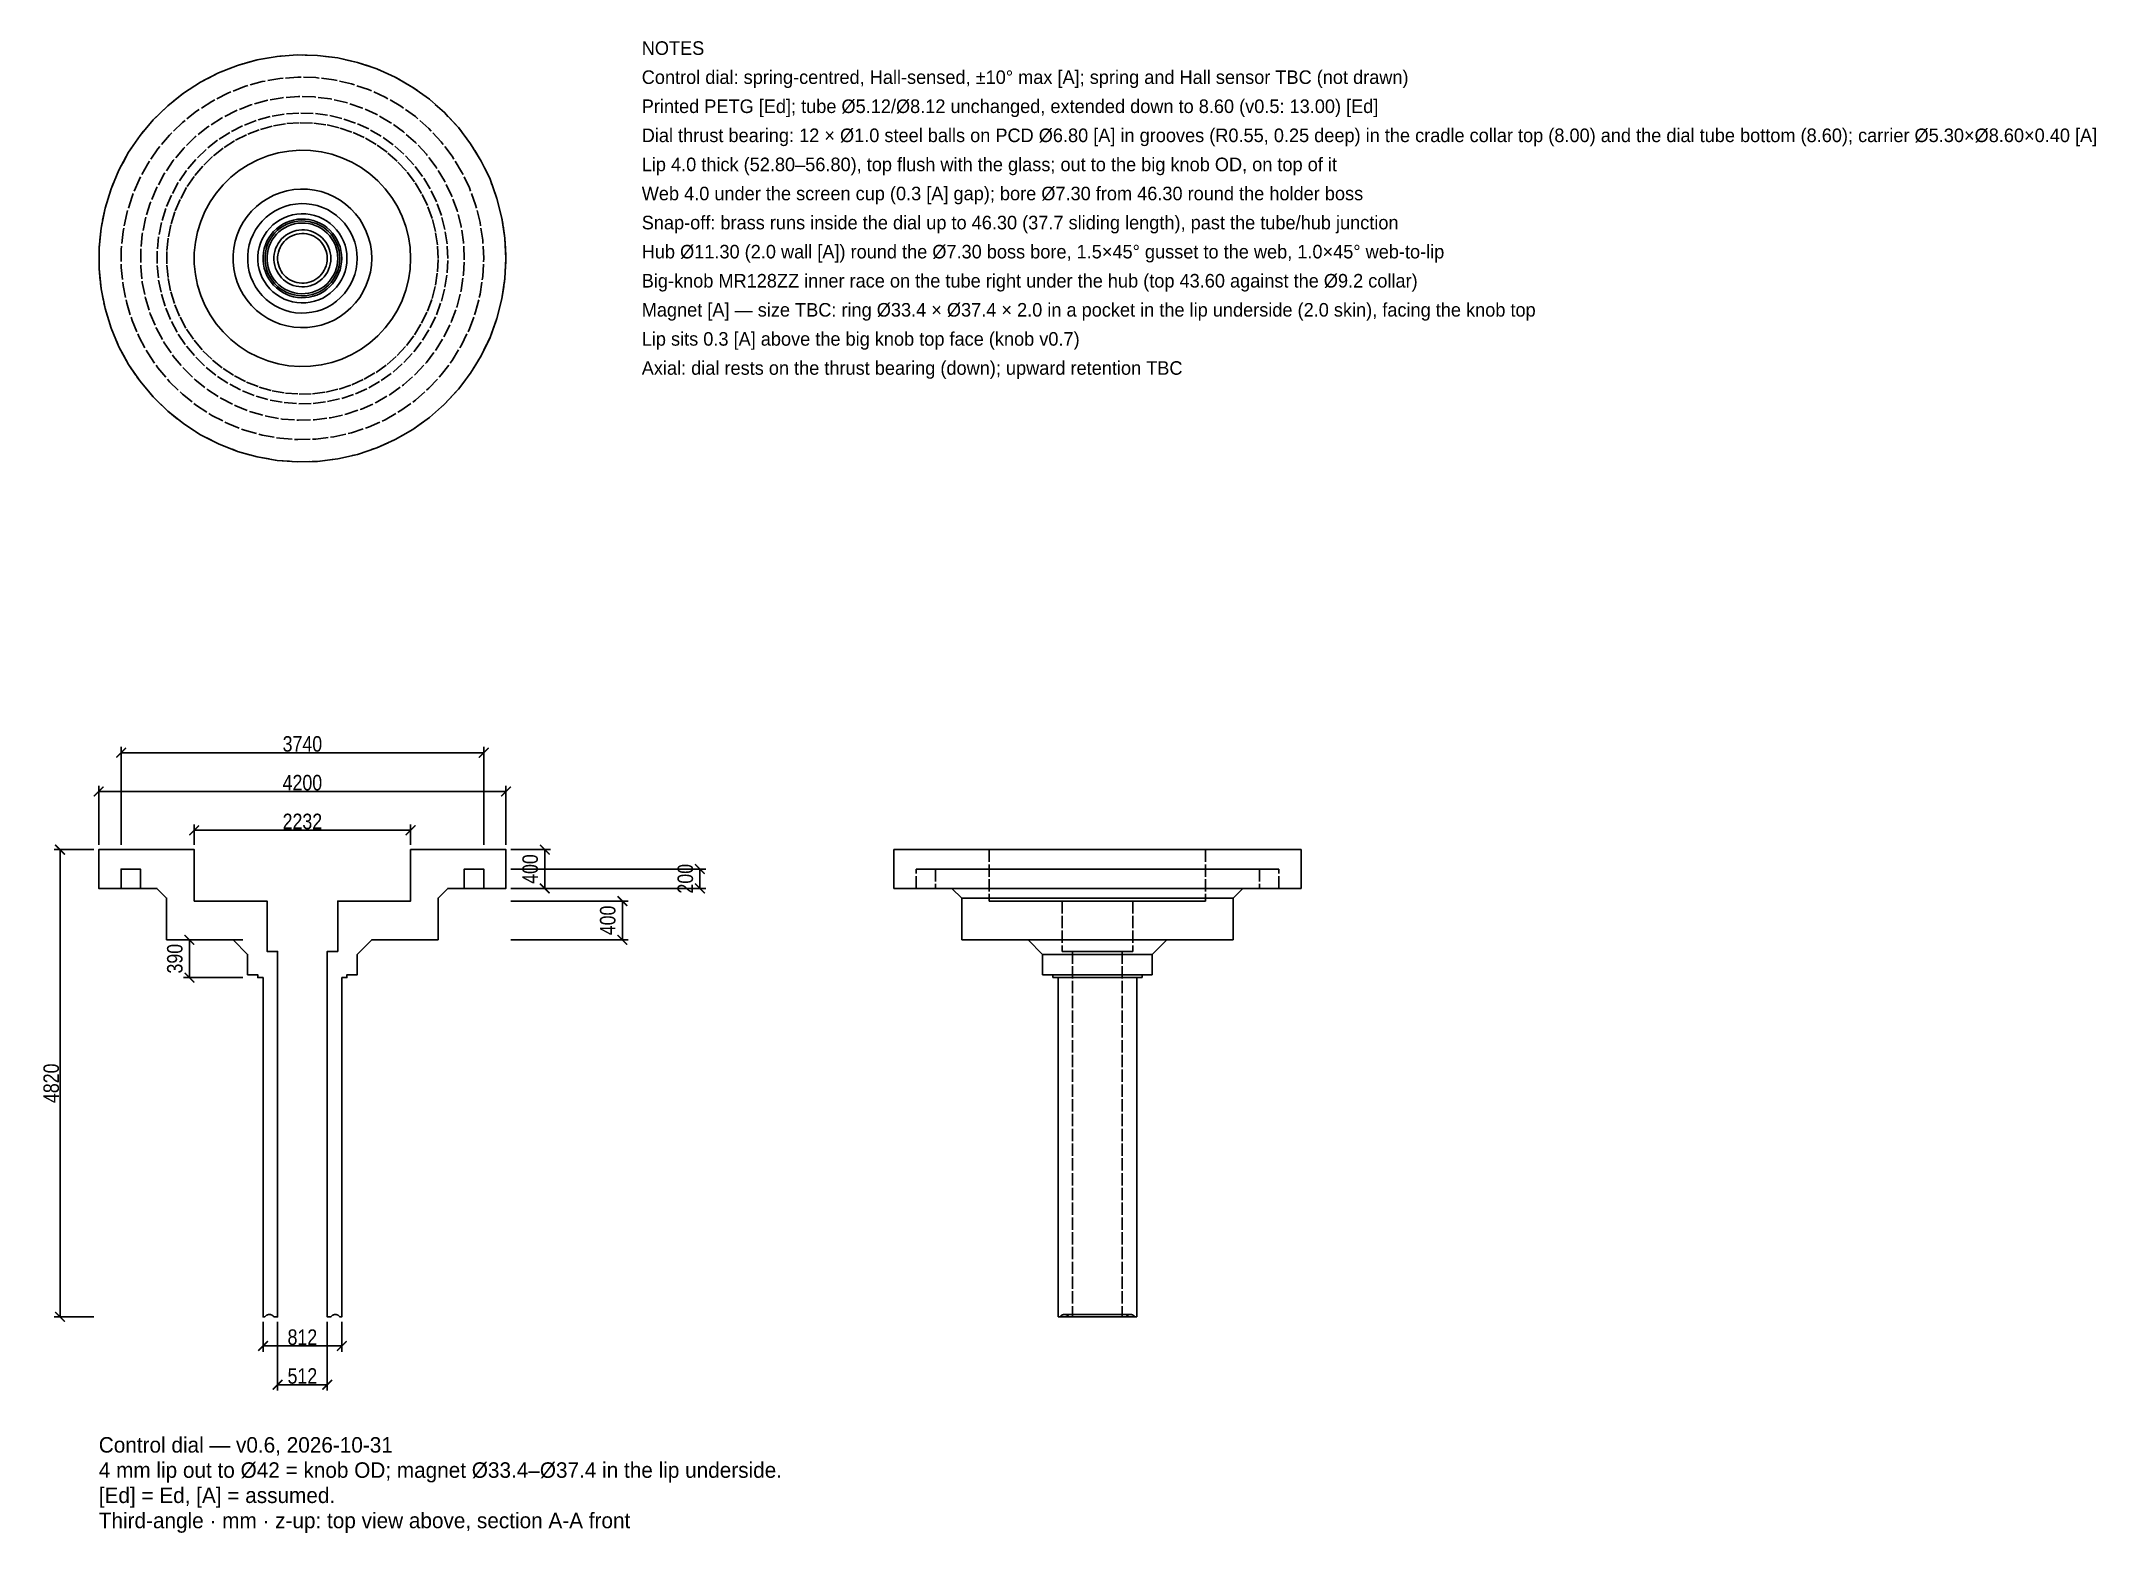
# Model space of a CAD drawing. Header units: millimetres. Extents: x -27 to 185, y -14 to 140.
import ezdxf

# ---------------------------------------------------------------- set-up
doc = ezdxf.new("R2010")
doc.units = ezdxf.units.MM
doc.linetypes.add('DASHED', pattern=[1.524, 1.27, -0.254])
for name, color, linetype in [('DIMS', 3, 'CONTINUOUS'), ('HIDDEN', 8, 'DASHED'), ('TEXT', 7, 'CONTINUOUS'), ('VISIBLE', 7, 'CONTINUOUS')]:
    doc.layers.add(name, color=color, linetype=linetype)
doc.styles.add('OpenSansCondensed-Light', font='OpenSansCondensed-Light.ttf')
doc.dimstyles.new('EZDXF', dxfattribs={"dimtxt": 0.25, "dimasz": 0.175, "dimexe": 0.375, "dimexo": 0.125, "dimgap": 0.1, "dimtad": 1, "dimlfac": 100, "dimzin": 12, "dimdsep": 46, "dimtxsty": 'OpenSansCondensed-Light', "dimblk": 'ARCHTICK', "dimcen": 2.5, "dimazin": 3, "dimtfac": 0.5, "dimtmove": 2, "dimatfit": 3})

msp = doc.modelspace()

# ---------------------------------------------------------------- texts
at = {"layer": 'TEXT'}
for s, height, p in [('NOTES', 1.4, (35, 138.78695)), ('Control dial: spring-centred, Hall-sensed, ±10° max [A]; spring and Hall sensor TBC (not drawn)', 1.4, (35, 135.78695)), ('Printed PETG [Ed]; tube Ø5.12/Ø8.12 unchanged, extended down to 8.60 (v0.5: 13.00) [Ed]', 1.4, (35, 132.78695)), ('Dial thrust bearing: 12 × Ø1.0 steel balls on PCD Ø6.80 [A] in grooves (R0.55, 0.25 deep) in the cradle collar top (8.00) and the dial tube bottom (8.60); carrier Ø5.30×Ø8.60×0.40 [A]', 1.4, (35, 129.78695)), ('Lip 4.0 thick (52.80–56.80), top flush with the glass; out to the big knob OD, on top of it', 1.4, (35, 126.78695)), ('Web 4.0 under the screen cup (0.3 [A] gap); bore Ø7.30 from 46.30 round the holder boss', 1.4, (35, 123.78695)), ('Snap-off: brass runs inside the dial up to 46.30 (37.7 sliding length), past the tube/hub junction', 1.4, (35, 120.78695)), ('Hub Ø11.30 (2.0 wall [A]) round the Ø7.30 boss bore, 1.5×45° gusset to the web, 1.0×45° web-to-lip', 1.4, (35, 117.78695)), ('Big-knob MR128ZZ inner race on the tube right under the hub (top 43.60 against the Ø9.2 collar)', 1.4, (35, 114.78695)), ('Magnet [A] — size TBC: ring Ø33.4 × Ø37.4 × 2.0 in a pocket in the lip underside (2.0 skin), facing the knob top', 1.4, (35, 111.78695)), ('Lip sits 0.3 [A] above the big knob top face (knob v0.7)', 1.4, (35, 108.78695)), ('Axial: dial rests on the thrust bearing (down); upward retention TBC', 1.4, (35, 105.78695)), ('Control dial — v0.6, 2026-10-31', 1.6, (-21, -5.4)), ('4 mm lip out to Ø42 = knob OD; magnet Ø33.4–Ø37.4 in the lip underside.', 1.6, (-21, -8)), ('[Ed] = Ed, [A] = assumed.', 1.6, (-21, -10.6)), ('Third-angle · mm · z-up: top view above, section A-A front', 1.6, (-21, -13.2))]:
    msp.add_text(s, height=height, dxfattribs=at).set_placement(p)

# ---------------------------------------------------------------- blocks, each defined once
blk = doc.blocks.new('_ARCHTICK')
at = {"color": 0, "linetype": 'BYBLOCK', "const_width": 0.15}
blk.add_lwpolyline([(-0.5, -0.5), (0.5, 0.5)], dxfattribs=at)

# ---------------------------------------------------------------- dimensions: what is measured, and where the dimension line sits
at = {"layer": 'DIMS'}
for base, p1, p2 in [((-18.7, 66.8), (-18.7, 56.8), (18.7, 56.8)), ((-21, 62.8), (-21, 56.8), (21, 56.8)), ((-11.16, 58.8), (-11.16, 56.8), (11.16, 56.8)), ((-4.06, 5.6), (-4.06, 8.6), (4.06, 8.6)), ((-2.56, 1.6), (-2.56, 8.6), (2.56, 8.6))]:
    msp.add_linear_dim(base=base, p1=p1, p2=p2, dimstyle='EZDXF', override={"dimtxt": 1.6, "dimasz": 1, "dimexe": 0.6, "dimexo": 0.5, "dimdec": 2}, dxfattribs=at).render()
for base, p1, p2 in [((-25, 8.6), (-21, 8.6), (-21, 56.8)), ((25, 52.8), (21, 52.8), (21, 56.8)), ((41, 52.8), (21, 52.8), (21, 54.8)), ((33, 47.5), (21, 47.5), (21, 51.5)), ((-11.65, 43.6), (-5.65, 43.6), (-5.65, 47.5))]:
    msp.add_linear_dim(base=base, p1=p1, p2=p2, angle=90, dimstyle='EZDXF', override={"dimtxt": 1.6, "dimasz": 1, "dimexe": 0.6, "dimexo": 0.5, "dimdec": 2}, dxfattribs=at).render()

# ---------------------------------------------------------------- linework, layer by layer
at = {"layer": 'HIDDEN'}
for points in [[(21, 117.79347), (20.89565, 119.8844), (20.58362, 121.95454), (20.06703, 123.98333), (19.351, 125.9506), (18.44265, 127.83681), (17.35101, 129.62319), (16.08693, 131.29201), (14.66297, 132.82668), (13.09329, 134.21193), (11.39347, 135.43402), (9.58042, 136.48078), (7.67216, 137.34182), (5.68765, 138.00858), (3.64661, 138.47444), (1.56933, 138.73475), (-0.52354, 138.78695), (-2.61122, 138.6305), (-4.67294, 138.26696), (-6.68822, 137.69995), (-8.63703, 136.9351), (-10.5, 135.98001), (-12.25862, 134.84417), (-13.8954, 133.53888), (-15.39409, 132.0771), (-16.73978, 130.47337), (-17.91911, 128.74361), (-18.92035, 126.90503), (-19.73355, 124.9759), (-20.35062, 122.97538), (-20.76545, 120.92336), (-20.9739, 118.84024), (-20.9739, 116.74671), (-20.76545, 114.66359), (-20.35062, 112.61157), (-19.73355, 110.61105), (-18.92035, 108.68191), (-17.91911, 106.84333), (-16.73978, 105.11358), (-15.39409, 103.50985), (-13.8954, 102.04807), (-12.25862, 100.74277), (-10.5, 99.60694), (-8.63703, 98.65185), (-6.68822, 97.887), (-4.67294, 97.31999), (-2.61122, 96.95645), (-0.52354, 96.8), (1.56933, 96.85219), (3.64661, 97.11251), (5.68765, 97.57836), (7.67216, 98.24512), (9.58042, 99.10616), (11.39347, 100.15293), (13.09329, 101.37501), (14.66297, 102.76027), (16.08693, 104.29493), (17.35101, 105.96375), (18.44265, 107.75014), (19.351, 109.63634), (20.06703, 111.60361), (20.58362, 113.6324), (20.89565, 115.70255), (21, 117.79347)], [(18.7, 117.79347), (18.60708, 119.65539), (18.32923, 121.49881), (17.86921, 123.30539), (17.23161, 125.0572), (16.42274, 126.73682), (15.45067, 128.32756), (14.32503, 129.8136), (13.05703, 131.18018), (11.65926, 132.41372), (10.14562, 133.50196), (8.53114, 134.43408), (6.83188, 135.20081), (5.06472, 135.79455), (3.24722, 136.20938), (1.39745, 136.44118), (-0.4662, 136.48766), (-2.32523, 136.34835), (-4.16114, 136.02462), (-5.9557, 135.51971), (-7.69107, 134.83863), (-9.35, 133.98815), (-10.91601, 132.97671), (-12.37353, 131.81438), (-13.70807, 130.5127), (-14.90638, 129.08462), (-15.95654, 127.54431), (-16.84812, 125.9071), (-17.57225, 124.18925), (-18.12175, 122.40784), (-18.49114, 120.58056), (-18.67675, 118.72559), (-18.67675, 116.86135), (-18.49114, 115.00638), (-18.12175, 113.17911), (-17.57225, 111.3977), (-16.84812, 109.67985), (-15.95654, 108.04263), (-14.90638, 106.50233), (-13.70807, 105.07424), (-12.37353, 103.77256), (-10.91601, 102.61023), (-9.35, 101.5988), (-7.69107, 100.74831), (-5.9557, 100.06723), (-4.16114, 99.56232), (-2.32523, 99.2386), (-0.4662, 99.09929), (1.39745, 99.14576), (3.24722, 99.37757), (5.06472, 99.7924), (6.83188, 100.38613), (8.53114, 101.15287), (10.14562, 102.08499), (11.65926, 103.17322), (13.05703, 104.40676), (14.32503, 105.77334), (15.45067, 107.25939), (16.42274, 108.85012), (17.23161, 110.52974), (17.86921, 112.28155), (18.32923, 114.08814), (18.60708, 115.93155), (18.7, 117.79347)], [(18.7, 117.79347), (18.60708, 119.65539), (18.32923, 121.49881), (17.86921, 123.30539), (17.23161, 125.0572), (16.42274, 126.73682), (15.45067, 128.32756), (14.32503, 129.8136), (13.05703, 131.18018), (11.65926, 132.41372), (10.14562, 133.50196), (8.53114, 134.43408), (6.83188, 135.20081), (5.06472, 135.79455), (3.24722, 136.20938), (1.39745, 136.44118), (-0.4662, 136.48766), (-2.32523, 136.34835), (-4.16114, 136.02462), (-5.9557, 135.51971), (-7.69107, 134.83863), (-9.35, 133.98815), (-10.91601, 132.97671), (-12.37353, 131.81438), (-13.70807, 130.5127), (-14.90638, 129.08462), (-15.95654, 127.54431), (-16.84812, 125.9071), (-17.57225, 124.18925), (-18.12175, 122.40784), (-18.49114, 120.58056), (-18.67675, 118.72559), (-18.67675, 116.86135), (-18.49114, 115.00638), (-18.12175, 113.17911), (-17.57225, 111.3977), (-16.84812, 109.67985), (-15.95654, 108.04263), (-14.90638, 106.50233), (-13.70807, 105.07424), (-12.37353, 103.77256), (-10.91601, 102.61023), (-9.35, 101.5988), (-7.69107, 100.74831), (-5.9557, 100.06723), (-4.16114, 99.56232), (-2.32523, 99.2386), (-0.4662, 99.09929), (1.39745, 99.14576), (3.24722, 99.37757), (5.06472, 99.7924), (6.83188, 100.38613), (8.53114, 101.15287), (10.14562, 102.08499), (11.65926, 103.17322), (13.05703, 104.40676), (14.32503, 105.77334), (15.45067, 107.25939), (16.42274, 108.85012), (17.23161, 110.52974), (17.86921, 112.28155), (18.32923, 114.08814), (18.60708, 115.93155), (18.7, 117.79347)], [(18.7, 117.79347), (18.60708, 119.65539), (18.32923, 121.49881), (17.86921, 123.30539), (17.23161, 125.0572), (16.42274, 126.73682), (15.45067, 128.32756), (14.32503, 129.8136), (13.05703, 131.18018), (11.65926, 132.41372), (10.14562, 133.50196), (8.53114, 134.43408), (6.83188, 135.20081), (5.06472, 135.79455), (3.24722, 136.20938), (1.39745, 136.44118), (-0.4662, 136.48766), (-2.32523, 136.34835), (-4.16114, 136.02462), (-5.9557, 135.51971), (-7.69107, 134.83863), (-9.35, 133.98815), (-10.91601, 132.97671), (-12.37353, 131.81438), (-13.70807, 130.5127), (-14.90638, 129.08462), (-15.95654, 127.54431), (-16.84812, 125.9071), (-17.57225, 124.18925), (-18.12175, 122.40784), (-18.49114, 120.58056), (-18.67675, 118.72559), (-18.67675, 116.86135), (-18.49114, 115.00638), (-18.12175, 113.17911), (-17.57225, 111.3977), (-16.84812, 109.67985), (-15.95654, 108.04263), (-14.90638, 106.50233), (-13.70807, 105.07424), (-12.37353, 103.77256), (-10.91601, 102.61023), (-9.35, 101.5988), (-7.69107, 100.74831), (-5.9557, 100.06723), (-4.16114, 99.56232), (-2.32523, 99.2386), (-0.4662, 99.09929), (1.39745, 99.14576), (3.24722, 99.37757), (5.06472, 99.7924), (6.83188, 100.38613), (8.53114, 101.15287), (10.14562, 102.08499), (11.65926, 103.17322), (13.05703, 104.40676), (14.32503, 105.77334), (15.45067, 107.25939), (16.42274, 108.85012), (17.23161, 110.52974), (17.86921, 112.28155), (18.32923, 114.08814), (18.60708, 115.93155), (18.7, 117.79347)], [(18.7, 117.79347), (18.60708, 119.65539), (18.32923, 121.49881), (17.86921, 123.30539), (17.23161, 125.0572), (16.42274, 126.73682), (15.45067, 128.32756), (14.32503, 129.8136), (13.05703, 131.18018), (11.65926, 132.41372), (10.14562, 133.50196), (8.53114, 134.43408), (6.83188, 135.20081), (5.06472, 135.79455), (3.24722, 136.20938), (1.39745, 136.44118), (-0.4662, 136.48766), (-2.32523, 136.34835), (-4.16114, 136.02462), (-5.9557, 135.51971), (-7.69107, 134.83863), (-9.35, 133.98815), (-10.91601, 132.97671), (-12.37353, 131.81438), (-13.70807, 130.5127), (-14.90638, 129.08462), (-15.95654, 127.54431), (-16.84812, 125.9071), (-17.57225, 124.18925), (-18.12175, 122.40784), (-18.49114, 120.58056), (-18.67675, 118.72559), (-18.67675, 116.86135), (-18.49114, 115.00638), (-18.12175, 113.17911), (-17.57225, 111.3977), (-16.84812, 109.67985), (-15.95654, 108.04263), (-14.90638, 106.50233), (-13.70807, 105.07424), (-12.37353, 103.77256), (-10.91601, 102.61023), (-9.35, 101.5988), (-7.69107, 100.74831), (-5.9557, 100.06723), (-4.16114, 99.56232), (-2.32523, 99.2386), (-0.4662, 99.09929), (1.39745, 99.14576), (3.24722, 99.37757), (5.06472, 99.7924), (6.83188, 100.38613), (8.53114, 101.15287), (10.14562, 102.08499), (11.65926, 103.17322), (13.05703, 104.40676), (14.32503, 105.77334), (15.45067, 107.25939), (16.42274, 108.85012), (17.23161, 110.52974), (17.86921, 112.28155), (18.32923, 114.08814), (18.60708, 115.93155), (18.7, 117.79347)], [(16.7, 117.79347), (16.61701, 119.45626), (16.36888, 121.10251), (15.95807, 122.71588), (15.38865, 124.28033), (14.6663, 125.78031), (13.79819, 127.20092), (12.79294, 128.52803), (11.66055, 129.74845), (10.41228, 130.85006), (9.06052, 131.82191), (7.61872, 132.65433), (6.1012, 133.33906), (4.52304, 133.8693), (2.89992, 134.23976), (1.24799, 134.44678), (-0.41634, 134.48828), (-2.07654, 134.36387), (-3.7161, 134.07477), (-5.31873, 133.62386), (-6.86849, 133.01562), (-8.35, 132.2561), (-9.74852, 131.35284), (-11.05015, 130.31482), (-12.24197, 129.15236), (-13.31211, 127.87701), (-14.24996, 126.50144), (-15.04618, 125.03933), (-15.69287, 123.50521), (-16.18359, 121.91432), (-16.51347, 120.28248), (-16.67924, 118.6259), (-16.67924, 116.96105), (-16.51347, 115.30447), (-16.18359, 113.67262), (-15.69287, 112.08174), (-15.04618, 110.54761), (-14.24996, 109.0855), (-13.31211, 107.70994), (-12.24197, 106.43459), (-11.05015, 105.27213), (-9.74852, 104.23411), (-8.35, 103.33085), (-6.86849, 102.57133), (-5.31873, 101.96309), (-3.7161, 101.51218), (-2.07654, 101.22308), (-0.41634, 101.09866), (1.24799, 101.14017), (2.89992, 101.34718), (4.52304, 101.71765), (6.1012, 102.24788), (7.61872, 102.93261), (9.06052, 103.76504), (10.41228, 104.73689), (11.66055, 105.8385), (12.79294, 107.05892), (13.79819, 108.38603), (14.6663, 109.80663), (15.38865, 111.30661), (15.95807, 112.87106), (16.36888, 114.48443), (16.61701, 116.13069), (16.7, 117.79347)], [(16.7, 117.79347), (16.61701, 119.45626), (16.36888, 121.10251), (15.95807, 122.71588), (15.38865, 124.28033), (14.6663, 125.78031), (13.79819, 127.20092), (12.79294, 128.52803), (11.66055, 129.74845), (10.41228, 130.85006), (9.06052, 131.82191), (7.61872, 132.65433), (6.1012, 133.33906), (4.52304, 133.8693), (2.89992, 134.23976), (1.24799, 134.44678), (-0.41634, 134.48828), (-2.07654, 134.36387), (-3.7161, 134.07477), (-5.31873, 133.62386), (-6.86849, 133.01562), (-8.35, 132.2561), (-9.74852, 131.35284), (-11.05015, 130.31482), (-12.24197, 129.15236), (-13.31211, 127.87701), (-14.24996, 126.50144), (-15.04618, 125.03933), (-15.69287, 123.50521), (-16.18359, 121.91432), (-16.51347, 120.28248), (-16.67924, 118.6259), (-16.67924, 116.96105), (-16.51347, 115.30447), (-16.18359, 113.67262), (-15.69287, 112.08174), (-15.04618, 110.54761), (-14.24996, 109.0855), (-13.31211, 107.70994), (-12.24197, 106.43459), (-11.05015, 105.27213), (-9.74852, 104.23411), (-8.35, 103.33085), (-6.86849, 102.57133), (-5.31873, 101.96309), (-3.7161, 101.51218), (-2.07654, 101.22308), (-0.41634, 101.09866), (1.24799, 101.14017), (2.89992, 101.34718), (4.52304, 101.71765), (6.1012, 102.24788), (7.61872, 102.93261), (9.06052, 103.76504), (10.41228, 104.73689), (11.66055, 105.8385), (12.79294, 107.05892), (13.79819, 108.38603), (14.6663, 109.80663), (15.38865, 111.30661), (15.95807, 112.87106), (16.36888, 114.48443), (16.61701, 116.13069), (16.7, 117.79347)], [(16.7, 117.79347), (16.61701, 119.45626), (16.36888, 121.10251), (15.95807, 122.71588), (15.38865, 124.28033), (14.6663, 125.78031), (13.79819, 127.20092), (12.79294, 128.52803), (11.66055, 129.74845), (10.41228, 130.85006), (9.06052, 131.82191), (7.61872, 132.65433), (6.1012, 133.33906), (4.52304, 133.8693), (2.89992, 134.23976), (1.24799, 134.44678), (-0.41634, 134.48828), (-2.07654, 134.36387), (-3.7161, 134.07477), (-5.31873, 133.62386), (-6.86849, 133.01562), (-8.35, 132.2561), (-9.74852, 131.35284), (-11.05015, 130.31482), (-12.24197, 129.15236), (-13.31211, 127.87701), (-14.24996, 126.50144), (-15.04618, 125.03933), (-15.69287, 123.50521), (-16.18359, 121.91432), (-16.51347, 120.28248), (-16.67924, 118.6259), (-16.67924, 116.96105), (-16.51347, 115.30447), (-16.18359, 113.67262), (-15.69287, 112.08174), (-15.04618, 110.54761), (-14.24996, 109.0855), (-13.31211, 107.70994), (-12.24197, 106.43459), (-11.05015, 105.27213), (-9.74852, 104.23411), (-8.35, 103.33085), (-6.86849, 102.57133), (-5.31873, 101.96309), (-3.7161, 101.51218), (-2.07654, 101.22308), (-0.41634, 101.09866), (1.24799, 101.14017), (2.89992, 101.34718), (4.52304, 101.71765), (6.1012, 102.24788), (7.61872, 102.93261), (9.06052, 103.76504), (10.41228, 104.73689), (11.66055, 105.8385), (12.79294, 107.05892), (13.79819, 108.38603), (14.6663, 109.80663), (15.38865, 111.30661), (15.95807, 112.87106), (16.36888, 114.48443), (16.61701, 116.13069), (16.7, 117.79347)], [(16.7, 117.79347), (16.61701, 119.45626), (16.36888, 121.10251), (15.95807, 122.71588), (15.38865, 124.28033), (14.6663, 125.78031), (13.79819, 127.20092), (12.79294, 128.52803), (11.66055, 129.74845), (10.41228, 130.85006), (9.06052, 131.82191), (7.61872, 132.65433), (6.1012, 133.33906), (4.52304, 133.8693), (2.89992, 134.23976), (1.24799, 134.44678), (-0.41634, 134.48828), (-2.07654, 134.36387), (-3.7161, 134.07477), (-5.31873, 133.62386), (-6.86849, 133.01562), (-8.35, 132.2561), (-9.74852, 131.35284), (-11.05015, 130.31482), (-12.24197, 129.15236), (-13.31211, 127.87701), (-14.24996, 126.50144), (-15.04618, 125.03933), (-15.69287, 123.50521), (-16.18359, 121.91432), (-16.51347, 120.28248), (-16.67924, 118.6259), (-16.67924, 116.96105), (-16.51347, 115.30447), (-16.18359, 113.67262), (-15.69287, 112.08174), (-15.04618, 110.54761), (-14.24996, 109.0855), (-13.31211, 107.70994), (-12.24197, 106.43459), (-11.05015, 105.27213), (-9.74852, 104.23411), (-8.35, 103.33085), (-6.86849, 102.57133), (-5.31873, 101.96309), (-3.7161, 101.51218), (-2.07654, 101.22308), (-0.41634, 101.09866), (1.24799, 101.14017), (2.89992, 101.34718), (4.52304, 101.71765), (6.1012, 102.24788), (7.61872, 102.93261), (9.06052, 103.76504), (10.41228, 104.73689), (11.66055, 105.8385), (12.79294, 107.05892), (13.79819, 108.38603), (14.6663, 109.80663), (15.38865, 111.30661), (15.95807, 112.87106), (16.36888, 114.48443), (16.61701, 116.13069), (16.7, 117.79347)], [(15, 117.79347), (14.92546, 119.28699), (14.70259, 120.76566), (14.33359, 122.2148), (13.82214, 123.61999), (13.17332, 124.96728), (12.39358, 126.24327), (11.49067, 127.43529), (10.47355, 128.53148), (9.35235, 129.52095), (8.13819, 130.39386), (6.84316, 131.14155), (5.48012, 131.75658), (4.06261, 132.23284), (2.60472, 132.56559), (1.12095, 132.75153), (-0.37396, 132.78881), (-1.86516, 132.67706), (-3.33781, 132.41739), (-4.7773, 132.01238), (-6.16931, 131.46606), (-7.5, 130.78385), (-8.75616, 129.97254), (-9.92529, 129.04019), (-10.99578, 127.99606), (-11.95699, 126.85054), (-12.79936, 125.615), (-13.51453, 124.30173), (-14.09539, 122.92377), (-14.53616, 121.49483), (-14.83246, 120.02911), (-14.98135, 118.54116), (-14.98135, 117.04578), (-14.83246, 115.55784), (-14.53616, 114.09211), (-14.09539, 112.66317), (-13.51453, 111.28522), (-12.79936, 109.97194), (-11.95699, 108.73641), (-10.99578, 107.59088), (-9.92529, 106.54675), (-8.75616, 105.6144), (-7.5, 104.80309), (-6.16931, 104.12089), (-4.7773, 103.57456), (-3.33781, 103.16955), (-1.86516, 102.90988), (-0.37396, 102.79814), (1.12095, 102.83542), (2.60472, 103.02136), (4.06261, 103.35411), (5.48012, 103.83037), (6.84316, 104.4454), (8.13819, 105.19308), (9.35235, 106.066), (10.47355, 107.05547), (11.49067, 108.15166), (12.39358, 109.34367), (13.17332, 110.61966), (13.82214, 111.96695), (14.33359, 113.37215), (14.70259, 114.82128), (14.92546, 116.29996), (15, 117.79347)], [(14, 117.79347), (13.93043, 119.18742), (13.72241, 120.56752), (13.37802, 121.92005), (12.90067, 123.23156), (12.2951, 124.48903), (11.56734, 125.67995), (10.72462, 126.7925), (9.77532, 127.81561), (8.72886, 128.73911), (7.59565, 129.55384), (6.38695, 130.25168), (5.11477, 130.82571), (3.79177, 131.27021), (2.43107, 131.58078), (1.04622, 131.75433), (-0.34903, 131.78912), (-1.74081, 131.68482), (-3.11529, 131.44246), (-4.45881, 131.06446), (-5.75802, 130.55455), (-7, 129.91783), (-8.17241, 129.1606), (-9.2636, 128.29041), (-10.26273, 127.31589), (-11.15986, 126.24673), (-11.94607, 125.09357), (-12.61356, 123.86785), (-13.1557, 122.58175), (-13.56708, 121.24808), (-13.84363, 119.88006), (-13.9826, 118.49132), (-13.9826, 117.09563), (-13.84363, 115.70688), (-13.56708, 114.33887), (-13.1557, 113.00519), (-12.61356, 111.7191), (-11.94607, 110.49338), (-11.15986, 109.34021), (-10.26273, 108.27105), (-9.2636, 107.29654), (-8.17241, 106.42634), (-7, 105.66912), (-5.75802, 105.03239), (-4.45881, 104.52249), (-3.11529, 104.14448), (-1.74081, 103.90212), (-0.34903, 103.79782), (1.04622, 103.83262), (2.43107, 104.00616), (3.79177, 104.31673), (5.11477, 104.76124), (6.38695, 105.33527), (7.59565, 106.03311), (8.72886, 106.84783), (9.77532, 107.77134), (10.72462, 108.79445), (11.56734, 109.90699), (12.2951, 111.09792), (12.90067, 112.35539), (13.37802, 113.6669), (13.72241, 115.01943), (13.93043, 116.39952), (14, 117.79347)], [(14, 117.79347), (13.93043, 119.18742), (13.72241, 120.56752), (13.37802, 121.92005), (12.90067, 123.23156), (12.2951, 124.48903), (11.56734, 125.67995), (10.72462, 126.7925), (9.77532, 127.81561), (8.72886, 128.73911), (7.59565, 129.55384), (6.38695, 130.25168), (5.11477, 130.82571), (3.79177, 131.27021), (2.43107, 131.58078), (1.04622, 131.75433), (-0.34903, 131.78912), (-1.74081, 131.68482), (-3.11529, 131.44246), (-4.45881, 131.06446), (-5.75802, 130.55455), (-7, 129.91783), (-8.17241, 129.1606), (-9.2636, 128.29041), (-10.26273, 127.31589), (-11.15986, 126.24673), (-11.94607, 125.09357), (-12.61356, 123.86785), (-13.1557, 122.58175), (-13.56708, 121.24808), (-13.84363, 119.88006), (-13.9826, 118.49132), (-13.9826, 117.09563), (-13.84363, 115.70688), (-13.56708, 114.33887), (-13.1557, 113.00519), (-12.61356, 111.7191), (-11.94607, 110.49338), (-11.15986, 109.34021), (-10.26273, 108.27105), (-9.2636, 107.29654), (-8.17241, 106.42634), (-7, 105.66912), (-5.75802, 105.03239), (-4.45881, 104.52249), (-3.11529, 104.14448), (-1.74081, 103.90212), (-0.34903, 103.79782), (1.04622, 103.83262), (2.43107, 104.00616), (3.79177, 104.31673), (5.11477, 104.76124), (6.38695, 105.33527), (7.59565, 106.03311), (8.72886, 106.84783), (9.77532, 107.77134), (10.72462, 108.79445), (11.56734, 109.90699), (12.2951, 111.09792), (12.90067, 112.35539), (13.37802, 113.6669), (13.72241, 115.01943), (13.93043, 116.39952), (14, 117.79347)], [(11.16, 117.79347), (11.10454, 118.90465), (10.93872, 120.00478), (10.66419, 121.08294), (10.28367, 122.12841), (9.80095, 123.13079), (9.22082, 124.08012), (8.54906, 124.96698), (7.79232, 125.78255), (6.95815, 126.51871), (6.05482, 127.16816), (5.09131, 127.72444), (4.07721, 128.18202), (3.02258, 128.53636), (1.93791, 128.78393), (0.83399, 128.92227), (-0.27823, 128.95), (-1.38768, 128.86686), (-2.48333, 128.67367), (-3.55431, 128.37234), (-4.58996, 127.96588), (-5.58, 127.45832), (-6.51458, 126.8547), (-7.38441, 126.16103), (-8.18086, 125.3842), (-8.896, 124.53193), (-9.52273, 123.61269), (-10.05481, 122.63562), (-10.48697, 121.61042), (-10.8149, 120.54729), (-11.03535, 119.45678), (-11.14613, 118.34975), (-11.14613, 117.23719), (-11.03535, 116.13016), (-10.8149, 115.03966), (-10.48697, 113.97653), (-10.05481, 112.95133), (-9.52273, 111.97426), (-8.896, 111.05502), (-8.18086, 110.20275), (-7.38441, 109.42591), (-6.51458, 108.73224), (-5.58, 108.12863), (-4.58996, 107.62107), (-3.55431, 107.2146), (-2.48333, 106.91328), (-1.38768, 106.72008), (-0.27823, 106.63694), (0.83399, 106.66468), (1.93791, 106.80302), (3.02258, 107.05059), (4.07721, 107.40492), (5.09131, 107.8625), (6.05482, 108.41878), (6.95815, 109.06823), (7.79232, 109.8044), (8.54906, 110.61996), (9.22082, 111.50682), (9.80095, 112.45616), (10.28367, 113.45854), (10.66419, 114.50401), (10.93872, 115.58216), (11.10454, 116.6823), (11.16, 117.79347)], [(7.15, 117.79347), (7.11447, 118.50538), (7.00823, 119.21022), (6.83235, 119.90097), (6.58855, 120.57078), (6.27928, 121.21299), (5.90761, 121.82121), (5.47722, 122.3894), (4.99239, 122.91192), (4.45795, 123.38357), (3.87921, 123.79966), (3.26191, 124.15606), (2.61219, 124.44922), (1.93651, 124.67624), (1.24158, 124.83485), (0.53432, 124.92348), (-0.17825, 124.94125), (-0.88906, 124.88798), (-1.59102, 124.76421), (-2.27718, 124.57115), (-2.9407, 124.31074), (-3.575, 123.98555), (-4.17377, 123.59883), (-4.73105, 123.15441), (-5.24132, 122.65671), (-5.6995, 122.11067), (-6.10103, 121.52173), (-6.44193, 120.89574), (-6.7188, 120.23892), (-6.9289, 119.55779), (-7.07014, 118.85913), (-7.14111, 118.14987), (-7.14111, 117.43707), (-7.07014, 116.72782), (-6.9289, 116.02916), (-6.7188, 115.34803), (-6.44193, 114.6912), (-6.10103, 114.06521), (-5.6995, 113.47627), (-5.24132, 112.93024), (-4.73105, 112.43254), (-4.17377, 111.98812), (-3.575, 111.60139), (-2.9407, 111.27621), (-2.27718, 111.01579), (-1.59102, 110.82274), (-0.88906, 110.69896), (-0.17825, 110.6457), (0.53432, 110.66347), (1.24158, 110.7521), (1.93651, 110.91071), (2.61219, 111.13773), (3.26191, 111.43089), (3.87921, 111.78729), (4.45795, 112.20338), (4.99239, 112.67502), (5.47722, 113.19754), (5.90761, 113.76573), (6.27928, 114.37396), (6.58855, 115.01616), (6.83235, 115.68597), (7.00823, 116.37673), (7.11447, 117.08156), (7.15, 117.79347)], [(5.65, 117.79347), (5.62192, 118.35603), (5.53797, 118.913), (5.39899, 119.45884), (5.20634, 119.98813), (4.96195, 120.49561), (4.66825, 120.97623), (4.32815, 121.42522), (3.94504, 121.83812), (3.52272, 122.21082), (3.06539, 122.53962), (2.57759, 122.82125), (2.06418, 123.05291), (1.53025, 123.2323), (0.98111, 123.35764), (0.42223, 123.42767), (-0.14086, 123.44172), (-0.70254, 123.39962), (-1.25724, 123.30182), (-1.79945, 123.14926), (-2.32377, 122.94348), (-2.825, 122.68652), (-3.29815, 122.38092), (-3.73852, 122.02974), (-4.14174, 121.63645), (-4.5038, 121.20497), (-4.82109, 120.73958), (-5.09047, 120.24492), (-5.30926, 119.72589), (-5.47529, 119.18765), (-5.58689, 118.63556), (-5.64298, 118.0751), (-5.64298, 117.51184), (-5.58689, 116.95138), (-5.47529, 116.39929), (-5.30926, 115.86106), (-5.09047, 115.34203), (-4.82109, 114.84736), (-4.5038, 114.38198), (-4.14174, 113.9505), (-3.73852, 113.55721), (-3.29815, 113.20602), (-2.825, 112.90043), (-2.32377, 112.64346), (-1.79945, 112.43768), (-1.25724, 112.28513), (-0.70254, 112.18732), (-0.14086, 112.14523), (0.42223, 112.15927), (0.98111, 112.22931), (1.53025, 112.35465), (2.06418, 112.53404), (2.57759, 112.7657), (3.06539, 113.04733), (3.52272, 113.37612), (3.94504, 113.74883), (4.32815, 114.16172), (4.66825, 114.61071), (4.96195, 115.09134), (5.20634, 115.59882), (5.39899, 116.12811), (5.53797, 116.67395), (5.62192, 117.23091), (5.65, 117.79347)], [(5.65, 117.79347), (5.62192, 118.35603), (5.53797, 118.913), (5.39899, 119.45884), (5.20634, 119.98813), (4.96195, 120.49561), (4.66825, 120.97623), (4.32815, 121.42522), (3.94504, 121.83812), (3.52272, 122.21082), (3.06539, 122.53962), (2.57759, 122.82125), (2.06418, 123.05291), (1.53025, 123.2323), (0.98111, 123.35764), (0.42223, 123.42767), (-0.14086, 123.44172), (-0.70254, 123.39962), (-1.25724, 123.30182), (-1.79945, 123.14926), (-2.32377, 122.94348), (-2.825, 122.68652), (-3.29815, 122.38092), (-3.73852, 122.02974), (-4.14174, 121.63645), (-4.5038, 121.20497), (-4.82109, 120.73958), (-5.09047, 120.24492), (-5.30926, 119.72589), (-5.47529, 119.18765), (-5.58689, 118.63556), (-5.64298, 118.0751), (-5.64298, 117.51184), (-5.58689, 116.95138), (-5.47529, 116.39929), (-5.30926, 115.86106), (-5.09047, 115.34203), (-4.82109, 114.84736), (-4.5038, 114.38198), (-4.14174, 113.9505), (-3.73852, 113.55721), (-3.29815, 113.20602), (-2.825, 112.90043), (-2.32377, 112.64346), (-1.79945, 112.43768), (-1.25724, 112.28513), (-0.70254, 112.18732), (-0.14086, 112.14523), (0.42223, 112.15927), (0.98111, 112.22931), (1.53025, 112.35465), (2.06418, 112.53404), (2.57759, 112.7657), (3.06539, 113.04733), (3.52272, 113.37612), (3.94504, 113.74883), (4.32815, 114.16172), (4.66825, 114.61071), (4.96195, 115.09134), (5.20634, 115.59882), (5.39899, 116.12811), (5.53797, 116.67395), (5.62192, 117.23091), (5.65, 117.79347)], [(4.6, 117.79347), (4.57714, 118.25148), (4.50879, 118.70495), (4.39563, 119.14935), (4.23879, 119.58027), (4.03982, 119.99344), (3.8007, 120.38475), (3.5238, 120.7503), (3.21189, 121.08646), (2.86805, 121.3899), (2.49571, 121.65759), (2.09857, 121.88688), (1.68057, 122.07549), (1.24587, 122.22154), (0.79878, 122.32359), (0.34376, 122.38061), (-0.11468, 122.39204), (-0.57198, 122.35777), (-1.0236, 122.27814), (-1.46504, 122.15394), (-1.89192, 121.9864), (-2.3, 121.77719), (-2.68522, 121.52839), (-3.04375, 121.24247), (-3.37204, 120.92227), (-3.66681, 120.57097), (-3.92514, 120.19207), (-4.14446, 119.78934), (-4.32259, 119.36677), (-4.45776, 118.92856), (-4.54862, 118.47907), (-4.59428, 118.02276), (-4.59428, 117.56418), (-4.54862, 117.10788), (-4.45776, 116.65839), (-4.32259, 116.22018), (-4.14446, 115.79761), (-3.92514, 115.39487), (-3.66681, 115.01597), (-3.37204, 114.66468), (-3.04375, 114.34448), (-2.68522, 114.05856), (-2.3, 113.80976), (-1.89192, 113.60055), (-1.46504, 113.43301), (-1.0236, 113.3088), (-0.57198, 113.22917), (-0.11468, 113.1949), (0.34376, 113.20634), (0.79878, 113.26336), (1.24587, 113.3654), (1.68057, 113.51145), (2.09857, 113.70006), (2.49571, 113.92935), (2.86805, 114.19705), (3.21189, 114.50049), (3.5238, 114.83665), (3.8007, 115.2022), (4.03982, 115.5935), (4.23879, 116.00667), (4.39563, 116.4376), (4.50879, 116.882), (4.57714, 117.33546), (4.6, 117.79347)], [(4.6, 117.79347), (4.57714, 118.25148), (4.50879, 118.70495), (4.39563, 119.14935), (4.23879, 119.58027), (4.03982, 119.99344), (3.8007, 120.38475), (3.5238, 120.7503), (3.21189, 121.08646), (2.86805, 121.3899), (2.49571, 121.65759), (2.09857, 121.88688), (1.68057, 122.07549), (1.24587, 122.22154), (0.79878, 122.32359), (0.34376, 122.38061), (-0.11468, 122.39204), (-0.57198, 122.35777), (-1.0236, 122.27814), (-1.46504, 122.15394), (-1.89192, 121.9864), (-2.3, 121.77719), (-2.68522, 121.52839), (-3.04375, 121.24247), (-3.37204, 120.92227), (-3.66681, 120.57097), (-3.92514, 120.19207), (-4.14446, 119.78934), (-4.32259, 119.36677), (-4.45776, 118.92856), (-4.54862, 118.47907), (-4.59428, 118.02276), (-4.59428, 117.56418), (-4.54862, 117.10788), (-4.45776, 116.65839), (-4.32259, 116.22018), (-4.14446, 115.79761), (-3.92514, 115.39487), (-3.66681, 115.01597), (-3.37204, 114.66468), (-3.04375, 114.34448), (-2.68522, 114.05856), (-2.3, 113.80976), (-1.89192, 113.60055), (-1.46504, 113.43301), (-1.0236, 113.3088), (-0.57198, 113.22917), (-0.11468, 113.1949), (0.34376, 113.20634), (0.79878, 113.26336), (1.24587, 113.3654), (1.68057, 113.51145), (2.09857, 113.70006), (2.49571, 113.92935), (2.86805, 114.19705), (3.21189, 114.50049), (3.5238, 114.83665), (3.8007, 115.2022), (4.03982, 115.5935), (4.23879, 116.00667), (4.39563, 116.4376), (4.50879, 116.882), (4.57714, 117.33546), (4.6, 117.79347)], [(4.06, 117.79347), (4.03982, 118.19772), (3.9795, 118.59795), (3.87963, 118.99018), (3.74119, 119.37052), (3.56558, 119.73518), (3.35453, 120.08055), (3.11014, 120.40319), (2.83484, 120.69989), (2.53137, 120.96771), (2.20274, 121.20398), (1.85222, 121.40635), (1.48328, 121.57282), (1.09961, 121.70173), (0.70501, 121.79179), (0.3034, 121.84212), (-0.10122, 121.85221), (-0.50484, 121.82196), (-0.90343, 121.75168), (-1.29306, 121.64206), (-1.66983, 121.49419), (-2.03, 121.30954), (-2.37, 121.08994), (-2.68644, 120.83758), (-2.97619, 120.55497), (-3.23636, 120.24492), (-3.46436, 119.9105), (-3.65793, 119.55504), (-3.81515, 119.18207), (-3.93445, 118.79531), (-4.01465, 118.39858), (-4.05495, 117.99585), (-4.05495, 117.5911), (-4.01465, 117.18836), (-3.93445, 116.79164), (-3.81515, 116.40487), (-3.65793, 116.0319), (-3.46436, 115.67645), (-3.23636, 115.34203), (-2.97619, 115.03197), (-2.68644, 114.74936), (-2.37, 114.497), (-2.03, 114.27741), (-1.66983, 114.09276), (-1.29306, 113.94489), (-0.90343, 113.83527), (-0.50484, 113.76498), (-0.10122, 113.73473), (0.3034, 113.74483), (0.70501, 113.79515), (1.09961, 113.88522), (1.48328, 114.01413), (1.85222, 114.18059), (2.20274, 114.38297), (2.53137, 114.61924), (2.83484, 114.88705), (3.11014, 115.18376), (3.35453, 115.50639), (3.56558, 115.85176), (3.74119, 116.21643), (3.87963, 116.59677), (3.9795, 116.989), (4.03982, 117.38923), (4.06, 117.79347)], [(4.06, 117.79347), (4.03982, 118.19772), (3.9795, 118.59795), (3.87963, 118.99018), (3.74119, 119.37052), (3.56558, 119.73518), (3.35453, 120.08055), (3.11014, 120.40319), (2.83484, 120.69989), (2.53137, 120.96771), (2.20274, 121.20398), (1.85222, 121.40635), (1.48328, 121.57282), (1.09961, 121.70173), (0.70501, 121.79179), (0.3034, 121.84212), (-0.10122, 121.85221), (-0.50484, 121.82196), (-0.90343, 121.75168), (-1.29306, 121.64206), (-1.66983, 121.49419), (-2.03, 121.30954), (-2.37, 121.08994), (-2.68644, 120.83758), (-2.97619, 120.55497), (-3.23636, 120.24492), (-3.46436, 119.9105), (-3.65793, 119.55504), (-3.81515, 119.18207), (-3.93445, 118.79531), (-4.01465, 118.39858), (-4.05495, 117.99585), (-4.05495, 117.5911), (-4.01465, 117.18836), (-3.93445, 116.79164), (-3.81515, 116.40487), (-3.65793, 116.0319), (-3.46436, 115.67645), (-3.23636, 115.34203), (-2.97619, 115.03197), (-2.68644, 114.74936), (-2.37, 114.497), (-2.03, 114.27741), (-1.66983, 114.09276), (-1.29306, 113.94489), (-0.90343, 113.83527), (-0.50484, 113.76498), (-0.10122, 113.73473), (0.3034, 113.74483), (0.70501, 113.79515), (1.09961, 113.88522), (1.48328, 114.01413), (1.85222, 114.18059), (2.20274, 114.38297), (2.53137, 114.61924), (2.83484, 114.88705), (3.11014, 115.18376), (3.35453, 115.50639), (3.56558, 115.85176), (3.74119, 116.21643), (3.87963, 116.59677), (3.9795, 116.989), (4.03982, 117.38923), (4.06, 117.79347)], [(3.86098, 117.79347), (3.84179, 118.1779), (3.78442, 118.55851), (3.68944, 118.93152), (3.5578, 119.29321), (3.39079, 119.64), (3.19009, 119.96844), (2.95768, 120.27526), (2.69588, 120.55742), (2.40728, 120.81211), (2.09476, 121.03679), (1.76142, 121.22925), (1.41057, 121.38756), (1.04571, 121.51014), (0.67045, 121.59579), (0.28853, 121.64365), (-0.09626, 121.65325), (-0.48009, 121.62449), (-0.85915, 121.55765), (-1.22967, 121.4534), (-1.58797, 121.31278), (-1.93049, 121.13718), (-2.25382, 120.92835), (-2.55475, 120.68836), (-2.8303, 120.4196), (-3.07771, 120.12475), (-3.29454, 119.80672), (-3.47862, 119.46869), (-3.62813, 119.114), (-3.74159, 118.7462), (-3.81785, 118.36892), (-3.85618, 117.98593), (-3.85618, 117.60102), (-3.81785, 117.21802), (-3.74159, 116.84075), (-3.62813, 116.47294), (-3.47862, 116.11826), (-3.29454, 115.78022), (-3.07771, 115.4622), (-2.8303, 115.16734), (-2.55475, 114.89858), (-2.25382, 114.6586), (-1.93049, 114.44977), (-1.58797, 114.27417), (-1.22967, 114.13355), (-0.85915, 114.0293), (-0.48009, 113.96246), (-0.09626, 113.9337), (0.28853, 113.94329), (0.67045, 113.99115), (1.04571, 114.0768), (1.41057, 114.19939), (1.76142, 114.3577), (2.09476, 114.55015), (2.40728, 114.77484), (2.69588, 115.02953), (2.95768, 115.31168), (3.19009, 115.61851), (3.39079, 115.94695), (3.5578, 116.29373), (3.68944, 116.65543), (3.78442, 117.02844), (3.84179, 117.40904), (3.86098, 117.79347)], [(3.65, 117.79347), (3.63186, 118.1569), (3.57763, 118.51671), (3.48784, 118.86933), (3.36339, 119.21126), (3.20551, 119.5391), (3.01577, 119.84959), (2.79606, 120.13965), (2.54856, 120.40639), (2.27574, 120.64716), (1.98029, 120.85957), (1.66517, 121.0415), (1.33349, 121.19116), (0.98857, 121.30705), (0.63382, 121.38802), (0.27276, 121.43327), (-0.091, 121.44234), (-0.45385, 121.41515), (-0.8122, 121.35196), (-1.16248, 121.25341), (-1.5012, 121.12047), (-1.825, 120.95447), (-2.13066, 120.75705), (-2.41515, 120.53017), (-2.67564, 120.2761), (-2.90953, 119.99736), (-3.11451, 119.69671), (-3.28854, 119.37715), (-3.42988, 119.04185), (-3.53713, 118.69414), (-3.60923, 118.33748), (-3.64546, 117.97541), (-3.64546, 117.61154), (-3.60923, 117.24947), (-3.53713, 116.89281), (-3.42988, 116.5451), (-3.28854, 116.2098), (-3.11451, 115.89023), (-2.90953, 115.58959), (-2.67564, 115.31084), (-2.41515, 115.05677), (-2.13066, 114.8299), (-1.825, 114.63248), (-1.5012, 114.46648), (-1.16248, 114.33354), (-0.8122, 114.23499), (-0.45385, 114.1718), (-0.091, 114.14461), (0.27276, 114.15368), (0.63382, 114.19892), (0.98857, 114.27989), (1.33349, 114.39578), (1.66517, 114.54544), (1.98029, 114.72738), (2.27574, 114.93979), (2.54856, 115.18056), (2.79606, 115.4473), (3.01577, 115.73735), (3.20551, 116.04785), (3.36339, 116.37569), (3.48784, 116.71762), (3.57763, 117.07024), (3.63186, 117.43005), (3.65, 117.79347)], [(2.93902, 117.79347), (2.92442, 118.0861), (2.88075, 118.37583), (2.80845, 118.65976), (2.70824, 118.93509), (2.58111, 119.19907), (2.42833, 119.44908), (2.25142, 119.68264), (2.05213, 119.89742), (1.83245, 120.09129), (1.59456, 120.26233), (1.34081, 120.40883), (1.07375, 120.52933), (0.79601, 120.62265), (0.51036, 120.68785), (0.21963, 120.72428), (-0.07327, 120.73158), (-0.36545, 120.70969), (-0.65399, 120.65881), (-0.93604, 120.57945), (-1.20878, 120.47241), (-1.46951, 120.33874), (-1.71564, 120.17978), (-1.94471, 119.9971), (-2.15446, 119.79252), (-2.34279, 119.56807), (-2.50784, 119.32598), (-2.64797, 119.06867), (-2.76178, 118.79868), (-2.84814, 118.5187), (-2.9062, 118.23151), (-2.93537, 117.93997), (-2.93537, 117.64697), (-2.9062, 117.35543), (-2.84814, 117.06825), (-2.76178, 116.78827), (-2.64797, 116.51828), (-2.50784, 116.26096), (-2.34279, 116.01888), (-2.15446, 115.79443), (-1.94471, 115.58985), (-1.71564, 115.40717), (-1.46951, 115.2482), (-1.20878, 115.11454), (-0.93604, 115.00749), (-0.65399, 114.92814), (-0.36545, 114.87726), (-0.07327, 114.85536), (0.21963, 114.86267), (0.51036, 114.8991), (0.79601, 114.9643), (1.07375, 115.05761), (1.34081, 115.17812), (1.59456, 115.32462), (1.83245, 115.49565), (2.05213, 115.68952), (2.25142, 115.90431), (2.42833, 116.13786), (2.58111, 116.38787), (2.70824, 116.65185), (2.80845, 116.92718), (2.88075, 117.21112), (2.92442, 117.50084), (2.93902, 117.79347)], [(2.56, 117.79347), (2.54728, 118.04837), (2.50924, 118.30073), (2.44627, 118.54805), (2.35898, 118.78787), (2.24825, 119.0178), (2.11517, 119.23557), (1.96107, 119.43901), (1.78749, 119.62609), (1.59613, 119.79496), (1.38892, 119.94394), (1.1679, 120.07154), (0.93527, 120.17651), (0.69335, 120.25779), (0.44454, 120.31458), (0.19131, 120.34631), (-0.06382, 120.35268), (-0.31832, 120.33361), (-0.56965, 120.28929), (-0.81533, 120.22017), (-1.05289, 120.12693), (-1.28, 120.0105), (-1.49438, 119.87203), (-1.69392, 119.71291), (-1.87661, 119.53472), (-2.04066, 119.33921), (-2.18442, 119.12835), (-2.30648, 118.90422), (-2.40561, 118.66904), (-2.48084, 118.42517), (-2.53141, 118.17502), (-2.55682, 117.92108), (-2.55682, 117.66587), (-2.53141, 117.41192), (-2.48084, 117.16177), (-2.40561, 116.9179), (-2.30648, 116.68273), (-2.18442, 116.4586), (-2.04066, 116.24773), (-1.87661, 116.05223), (-1.69392, 115.87403), (-1.49438, 115.71491), (-1.28, 115.57645), (-1.05289, 115.46002), (-0.81533, 115.36678), (-0.56965, 115.29766), (-0.31832, 115.25334), (-0.06382, 115.23427), (0.19131, 115.24063), (0.44454, 115.27236), (0.69335, 115.32915), (0.93527, 115.41044), (1.1679, 115.5154), (1.38892, 115.64301), (1.59613, 115.79198), (1.78749, 115.96085), (1.96107, 116.14794), (2.11517, 116.35137), (2.24825, 116.56914), (2.35898, 116.79908), (2.44627, 117.0389), (2.50924, 117.28622), (2.54728, 117.53858), (2.56, 117.79347)], [(103, 56.8), (102.33333, 56.8), (101.66667, 56.8), (101, 56.8), (100.33333, 56.8), (99.66667, 56.8), (99, 56.8), (98.33333, 56.8), (97.66667, 56.8), (97, 56.8), (96.33333, 56.8), (95.66667, 56.8), (95, 56.8), (94.33333, 56.8), (93.66667, 56.8), (93, 56.8), (92.33333, 56.8), (91.66667, 56.8), (91, 56.8), (90.33333, 56.8), (89.66667, 56.8), (89, 56.8), (88.33333, 56.8), (87.66667, 56.8), (87, 56.8), (86.33333, 56.8), (85.66667, 56.8), (85, 56.8), (84.33333, 56.8), (83.66667, 56.8), (83, 56.8), (82.33333, 56.8), (81.66667, 56.8), (81, 56.8), (80.33333, 56.8), (79.66667, 56.8), (79, 56.8), (78.33333, 56.8), (77.66667, 56.8), (77, 56.8), (76.33333, 56.8), (75.66667, 56.8), (75, 56.8), (74.33333, 56.8), (73.66667, 56.8), (73, 56.8), (72.33333, 56.8), (71.66667, 56.8), (71, 56.8), (70.33333, 56.8), (69.66667, 56.8), (69, 56.8), (68.33333, 56.8), (67.66667, 56.8), (67, 56.8), (66.33333, 56.8), (65.66667, 56.8), (65, 56.8), (64.33333, 56.8), (63.66667, 56.8), (63, 56.8), (62.33333, 56.8), (61.66667, 56.8), (61, 56.8)], [(93.16, 56.8), (92.80571, 56.8), (92.45143, 56.8), (92.09714, 56.8), (91.74286, 56.8), (91.38857, 56.8), (91.03429, 56.8), (90.68, 56.8), (90.32571, 56.8), (89.97143, 56.8), (89.61714, 56.8), (89.26286, 56.8), (88.90857, 56.8), (88.55429, 56.8), (88.2, 56.8), (87.84571, 56.8), (87.49143, 56.8), (87.13714, 56.8), (86.78286, 56.8), (86.42857, 56.8), (86.07429, 56.8), (85.72, 56.8), (85.36571, 56.8), (85.01143, 56.8), (84.65714, 56.8), (84.30286, 56.8), (83.94857, 56.8), (83.59429, 56.8), (83.24, 56.8), (82.88571, 56.8), (82.53143, 56.8), (82.17714, 56.8), (81.82286, 56.8), (81.46857, 56.8), (81.11429, 56.8), (80.76, 56.8), (80.40571, 56.8), (80.05143, 56.8), (79.69714, 56.8), (79.34286, 56.8), (78.98857, 56.8), (78.63429, 56.8), (78.28, 56.8), (77.92571, 56.8), (77.57143, 56.8), (77.21714, 56.8), (76.86286, 56.8), (76.50857, 56.8), (76.15429, 56.8), (75.8, 56.8), (75.44571, 56.8), (75.09143, 56.8), (74.73714, 56.8), (74.38286, 56.8), (74.02857, 56.8), (73.67429, 56.8), (73.32, 56.8), (72.96571, 56.8), (72.61143, 56.8), (72.25714, 56.8), (71.90286, 56.8), (71.54857, 56.8), (71.19429, 56.8), (70.84, 56.8)], [(70.84, 56.8), (71.01714, 56.8), (71.19429, 56.8), (71.37143, 56.8), (71.54857, 56.8), (71.72571, 56.8), (71.90286, 56.8), (72.08, 56.8), (72.25714, 56.8), (72.43429, 56.8), (72.61143, 56.8), (72.78857, 56.8), (72.96571, 56.8), (73.14286, 56.8), (73.32, 56.8), (73.49714, 56.8), (73.67429, 56.8), (73.85143, 56.8), (74.02857, 56.8), (74.20571, 56.8), (74.38286, 56.8), (74.56, 56.8), (74.73714, 56.8), (74.91429, 56.8), (75.09143, 56.8), (75.26857, 56.8), (75.44571, 56.8), (75.62286, 56.8), (75.8, 56.8), (75.97714, 56.8), (76.15429, 56.8), (76.33143, 56.8), (76.50857, 56.8), (76.68571, 56.8), (76.86286, 56.8), (77.04, 56.8), (77.21714, 56.8), (77.39429, 56.8), (77.57143, 56.8), (77.74857, 56.8), (77.92571, 56.8), (78.10286, 56.8), (78.28, 56.8), (78.45714, 56.8), (78.63429, 56.8), (78.81143, 56.8), (78.98857, 56.8), (79.16571, 56.8), (79.34286, 56.8), (79.52, 56.8), (79.69714, 56.8), (79.87429, 56.8), (80.05143, 56.8), (80.22857, 56.8), (80.40571, 56.8), (80.58286, 56.8), (80.76, 56.8), (80.93714, 56.8), (81.11429, 56.8), (81.29143, 56.8), (81.46857, 56.8), (81.64571, 56.8), (81.82286, 56.8), (82, 56.8)], [(70.84, 56.8), (70.84, 51.5)], [(82, 56.8), (82.17714, 56.8), (82.35429, 56.8), (82.53143, 56.8), (82.70857, 56.8), (82.88571, 56.8), (83.06286, 56.8), (83.24, 56.8), (83.41714, 56.8), (83.59429, 56.8), (83.77143, 56.8), (83.94857, 56.8), (84.12571, 56.8), (84.30286, 56.8), (84.48, 56.8), (84.65714, 56.8), (84.83429, 56.8), (85.01143, 56.8), (85.18857, 56.8), (85.36571, 56.8), (85.54286, 56.8), (85.72, 56.8), (85.89714, 56.8), (86.07429, 56.8), (86.25143, 56.8), (86.42857, 56.8), (86.60571, 56.8), (86.78286, 56.8), (86.96, 56.8), (87.13714, 56.8), (87.31429, 56.8), (87.49143, 56.8), (87.66857, 56.8), (87.84571, 56.8), (88.02286, 56.8), (88.2, 56.8), (88.37714, 56.8), (88.55429, 56.8), (88.73143, 56.8), (88.90857, 56.8), (89.08571, 56.8), (89.26286, 56.8), (89.44, 56.8), (89.61714, 56.8), (89.79429, 56.8), (89.97143, 56.8), (90.14857, 56.8), (90.32571, 56.8), (90.50286, 56.8), (90.68, 56.8), (90.85714, 56.8), (91.03429, 56.8), (91.21143, 56.8), (91.38857, 56.8), (91.56571, 56.8), (91.74286, 56.8), (91.92, 56.8), (92.09714, 56.8), (92.27429, 56.8), (92.45143, 56.8), (92.62857, 56.8), (92.80571, 56.8), (92.98286, 56.8), (93.16, 56.8)], [(93.16, 56.8), (93.16, 51.5)], [(100.7, 54.8), (100.10635, 54.8), (99.5127, 54.8), (98.91905, 54.8), (98.3254, 54.8), (97.73175, 54.8), (97.1381, 54.8), (96.54444, 54.8), (95.95079, 54.8), (95.35714, 54.8), (94.76349, 54.8), (94.16984, 54.8), (93.57619, 54.8), (92.98254, 54.8), (92.38889, 54.8), (91.79524, 54.8), (91.20159, 54.8), (90.60794, 54.8), (90.01429, 54.8), (89.42063, 54.8), (88.82698, 54.8), (88.23333, 54.8), (87.63968, 54.8), (87.04603, 54.8), (86.45238, 54.8), (85.85873, 54.8), (85.26508, 54.8), (84.67143, 54.8), (84.07778, 54.8), (83.48413, 54.8), (82.89048, 54.8), (82.29683, 54.8), (81.70317, 54.8), (81.10952, 54.8), (80.51587, 54.8), (79.92222, 54.8), (79.32857, 54.8), (78.73492, 54.8), (78.14127, 54.8), (77.54762, 54.8), (76.95397, 54.8), (76.36032, 54.8), (75.76667, 54.8), (75.17302, 54.8), (74.57937, 54.8), (73.98571, 54.8), (73.39206, 54.8), (72.79841, 54.8), (72.20476, 54.8), (71.61111, 54.8), (71.01746, 54.8), (70.42381, 54.8), (69.83016, 54.8), (69.23651, 54.8), (68.64286, 54.8), (68.04921, 54.8), (67.45556, 54.8), (66.8619, 54.8), (66.26825, 54.8), (65.6746, 54.8), (65.08095, 54.8), (64.4873, 54.8), (63.89365, 54.8), (63.3, 54.8)], [(63.3, 54.8), (63.59683, 54.8), (63.89365, 54.8), (64.19048, 54.8), (64.4873, 54.8), (64.78413, 54.8), (65.08095, 54.8), (65.37778, 54.8), (65.6746, 54.8), (65.97143, 54.8), (66.26825, 54.8), (66.56508, 54.8), (66.8619, 54.8), (67.15873, 54.8), (67.45556, 54.8), (67.75238, 54.8), (68.04921, 54.8), (68.34603, 54.8), (68.64286, 54.8), (68.93968, 54.8), (69.23651, 54.8), (69.53333, 54.8), (69.83016, 54.8), (70.12698, 54.8), (70.42381, 54.8), (70.72063, 54.8), (71.01746, 54.8), (71.31429, 54.8), (71.61111, 54.8), (71.90794, 54.8), (72.20476, 54.8), (72.50159, 54.8), (72.79841, 54.8), (73.09524, 54.8), (73.39206, 54.8), (73.68889, 54.8), (73.98571, 54.8), (74.28254, 54.8), (74.57937, 54.8), (74.87619, 54.8), (75.17302, 54.8), (75.46984, 54.8), (75.76667, 54.8), (76.06349, 54.8), (76.36032, 54.8), (76.65714, 54.8), (76.95397, 54.8), (77.25079, 54.8), (77.54762, 54.8), (77.84444, 54.8), (78.14127, 54.8), (78.4381, 54.8), (78.73492, 54.8), (79.03175, 54.8), (79.32857, 54.8), (79.6254, 54.8), (79.92222, 54.8), (80.21905, 54.8), (80.51587, 54.8), (80.8127, 54.8), (81.10952, 54.8), (81.40635, 54.8), (81.70317, 54.8), (82, 54.8)], [(100.7, 54.8), (100.10635, 54.8), (99.5127, 54.8), (98.91905, 54.8), (98.3254, 54.8), (97.73175, 54.8), (97.1381, 54.8), (96.54444, 54.8), (95.95079, 54.8), (95.35714, 54.8), (94.76349, 54.8), (94.16984, 54.8), (93.57619, 54.8), (92.98254, 54.8), (92.38889, 54.8), (91.79524, 54.8), (91.20159, 54.8), (90.60794, 54.8), (90.01429, 54.8), (89.42063, 54.8), (88.82698, 54.8), (88.23333, 54.8), (87.63968, 54.8), (87.04603, 54.8), (86.45238, 54.8), (85.85873, 54.8), (85.26508, 54.8), (84.67143, 54.8), (84.07778, 54.8), (83.48413, 54.8), (82.89048, 54.8), (82.29683, 54.8), (81.70317, 54.8), (81.10952, 54.8), (80.51587, 54.8), (79.92222, 54.8), (79.32857, 54.8), (78.73492, 54.8), (78.14127, 54.8), (77.54762, 54.8), (76.95397, 54.8), (76.36032, 54.8), (75.76667, 54.8), (75.17302, 54.8), (74.57937, 54.8), (73.98571, 54.8), (73.39206, 54.8), (72.79841, 54.8), (72.20476, 54.8), (71.61111, 54.8), (71.01746, 54.8), (70.42381, 54.8), (69.83016, 54.8), (69.23651, 54.8), (68.64286, 54.8), (68.04921, 54.8), (67.45556, 54.8), (66.8619, 54.8), (66.26825, 54.8), (65.6746, 54.8), (65.08095, 54.8), (64.4873, 54.8), (63.89365, 54.8), (63.3, 54.8)], [(63.3, 54.8), (63.59683, 54.8), (63.89365, 54.8), (64.19048, 54.8), (64.4873, 54.8), (64.78413, 54.8), (65.08095, 54.8), (65.37778, 54.8), (65.6746, 54.8), (65.97143, 54.8), (66.26825, 54.8), (66.56508, 54.8), (66.8619, 54.8), (67.15873, 54.8), (67.45556, 54.8), (67.75238, 54.8), (68.04921, 54.8), (68.34603, 54.8), (68.64286, 54.8), (68.93968, 54.8), (69.23651, 54.8), (69.53333, 54.8), (69.83016, 54.8), (70.12698, 54.8), (70.42381, 54.8), (70.72063, 54.8), (71.01746, 54.8), (71.31429, 54.8), (71.61111, 54.8), (71.90794, 54.8), (72.20476, 54.8), (72.50159, 54.8), (72.79841, 54.8), (73.09524, 54.8), (73.39206, 54.8), (73.68889, 54.8), (73.98571, 54.8), (74.28254, 54.8), (74.57937, 54.8), (74.87619, 54.8), (75.17302, 54.8), (75.46984, 54.8), (75.76667, 54.8), (76.06349, 54.8), (76.36032, 54.8), (76.65714, 54.8), (76.95397, 54.8), (77.25079, 54.8), (77.54762, 54.8), (77.84444, 54.8), (78.14127, 54.8), (78.4381, 54.8), (78.73492, 54.8), (79.03175, 54.8), (79.32857, 54.8), (79.6254, 54.8), (79.92222, 54.8), (80.21905, 54.8), (80.51587, 54.8), (80.8127, 54.8), (81.10952, 54.8), (81.40635, 54.8), (81.70317, 54.8), (82, 54.8)], [(63.3, 52.8), (63.3, 54.8)], [(63.3, 52.8), (63.3, 54.8)], [(98.7, 54.8), (98.16984, 54.8), (97.63968, 54.8), (97.10952, 54.8), (96.57937, 54.8), (96.04921, 54.8), (95.51905, 54.8), (94.98889, 54.8), (94.45873, 54.8), (93.92857, 54.8), (93.39841, 54.8), (92.86825, 54.8), (92.3381, 54.8), (91.80794, 54.8), (91.27778, 54.8), (90.74762, 54.8), (90.21746, 54.8), (89.6873, 54.8), (89.15714, 54.8), (88.62698, 54.8), (88.09683, 54.8), (87.56667, 54.8), (87.03651, 54.8), (86.50635, 54.8), (85.97619, 54.8), (85.44603, 54.8), (84.91587, 54.8), (84.38571, 54.8), (83.85556, 54.8), (83.3254, 54.8), (82.79524, 54.8), (82.26508, 54.8), (81.73492, 54.8), (81.20476, 54.8), (80.6746, 54.8), (80.14444, 54.8), (79.61429, 54.8), (79.08413, 54.8), (78.55397, 54.8), (78.02381, 54.8), (77.49365, 54.8), (76.96349, 54.8), (76.43333, 54.8), (75.90317, 54.8), (75.37302, 54.8), (74.84286, 54.8), (74.3127, 54.8), (73.78254, 54.8), (73.25238, 54.8), (72.72222, 54.8), (72.19206, 54.8), (71.6619, 54.8), (71.13175, 54.8), (70.60159, 54.8), (70.07143, 54.8), (69.54127, 54.8), (69.01111, 54.8), (68.48095, 54.8), (67.95079, 54.8), (67.42063, 54.8), (66.89048, 54.8), (66.36032, 54.8), (65.83016, 54.8), (65.3, 54.8)], [(65.3, 54.8), (65.56508, 54.8), (65.83016, 54.8), (66.09524, 54.8), (66.36032, 54.8), (66.6254, 54.8), (66.89048, 54.8), (67.15556, 54.8), (67.42063, 54.8), (67.68571, 54.8), (67.95079, 54.8), (68.21587, 54.8), (68.48095, 54.8), (68.74603, 54.8), (69.01111, 54.8), (69.27619, 54.8), (69.54127, 54.8), (69.80635, 54.8), (70.07143, 54.8), (70.33651, 54.8), (70.60159, 54.8), (70.86667, 54.8), (71.13175, 54.8), (71.39683, 54.8), (71.6619, 54.8), (71.92698, 54.8), (72.19206, 54.8), (72.45714, 54.8), (72.72222, 54.8), (72.9873, 54.8), (73.25238, 54.8), (73.51746, 54.8), (73.78254, 54.8), (74.04762, 54.8), (74.3127, 54.8), (74.57778, 54.8), (74.84286, 54.8), (75.10794, 54.8), (75.37302, 54.8), (75.6381, 54.8), (75.90317, 54.8), (76.16825, 54.8), (76.43333, 54.8), (76.69841, 54.8), (76.96349, 54.8), (77.22857, 54.8), (77.49365, 54.8), (77.75873, 54.8), (78.02381, 54.8), (78.28889, 54.8), (78.55397, 54.8), (78.81905, 54.8), (79.08413, 54.8), (79.34921, 54.8), (79.61429, 54.8), (79.87937, 54.8), (80.14444, 54.8), (80.40952, 54.8), (80.6746, 54.8), (80.93968, 54.8), (81.20476, 54.8), (81.46984, 54.8), (81.73492, 54.8), (82, 54.8)], [(98.7, 54.8), (98.16984, 54.8), (97.63968, 54.8), (97.10952, 54.8), (96.57937, 54.8), (96.04921, 54.8), (95.51905, 54.8), (94.98889, 54.8), (94.45873, 54.8), (93.92857, 54.8), (93.39841, 54.8), (92.86825, 54.8), (92.3381, 54.8), (91.80794, 54.8), (91.27778, 54.8), (90.74762, 54.8), (90.21746, 54.8), (89.6873, 54.8), (89.15714, 54.8), (88.62698, 54.8), (88.09683, 54.8), (87.56667, 54.8), (87.03651, 54.8), (86.50635, 54.8), (85.97619, 54.8), (85.44603, 54.8), (84.91587, 54.8), (84.38571, 54.8), (83.85556, 54.8), (83.3254, 54.8), (82.79524, 54.8), (82.26508, 54.8), (81.73492, 54.8), (81.20476, 54.8), (80.6746, 54.8), (80.14444, 54.8), (79.61429, 54.8), (79.08413, 54.8), (78.55397, 54.8), (78.02381, 54.8), (77.49365, 54.8), (76.96349, 54.8), (76.43333, 54.8), (75.90317, 54.8), (75.37302, 54.8), (74.84286, 54.8), (74.3127, 54.8), (73.78254, 54.8), (73.25238, 54.8), (72.72222, 54.8), (72.19206, 54.8), (71.6619, 54.8), (71.13175, 54.8), (70.60159, 54.8), (70.07143, 54.8), (69.54127, 54.8), (69.01111, 54.8), (68.48095, 54.8), (67.95079, 54.8), (67.42063, 54.8), (66.89048, 54.8), (66.36032, 54.8), (65.83016, 54.8), (65.3, 54.8)], [(65.3, 54.8), (65.56508, 54.8), (65.83016, 54.8), (66.09524, 54.8), (66.36032, 54.8), (66.6254, 54.8), (66.89048, 54.8), (67.15556, 54.8), (67.42063, 54.8), (67.68571, 54.8), (67.95079, 54.8), (68.21587, 54.8), (68.48095, 54.8), (68.74603, 54.8), (69.01111, 54.8), (69.27619, 54.8), (69.54127, 54.8), (69.80635, 54.8), (70.07143, 54.8), (70.33651, 54.8), (70.60159, 54.8), (70.86667, 54.8), (71.13175, 54.8), (71.39683, 54.8), (71.6619, 54.8), (71.92698, 54.8), (72.19206, 54.8), (72.45714, 54.8), (72.72222, 54.8), (72.9873, 54.8), (73.25238, 54.8), (73.51746, 54.8), (73.78254, 54.8), (74.04762, 54.8), (74.3127, 54.8), (74.57778, 54.8), (74.84286, 54.8), (75.10794, 54.8), (75.37302, 54.8), (75.6381, 54.8), (75.90317, 54.8), (76.16825, 54.8), (76.43333, 54.8), (76.69841, 54.8), (76.96349, 54.8), (77.22857, 54.8), (77.49365, 54.8), (77.75873, 54.8), (78.02381, 54.8), (78.28889, 54.8), (78.55397, 54.8), (78.81905, 54.8), (79.08413, 54.8), (79.34921, 54.8), (79.61429, 54.8), (79.87937, 54.8), (80.14444, 54.8), (80.40952, 54.8), (80.6746, 54.8), (80.93968, 54.8), (81.20476, 54.8), (81.46984, 54.8), (81.73492, 54.8), (82, 54.8)], [(65.3, 54.8), (65.3, 52.8)], [(65.3, 54.8), (65.3, 52.8)], [(82, 54.8), (82.26508, 54.8), (82.53016, 54.8), (82.79524, 54.8), (83.06032, 54.8), (83.3254, 54.8), (83.59048, 54.8), (83.85556, 54.8), (84.12063, 54.8), (84.38571, 54.8), (84.65079, 54.8), (84.91587, 54.8), (85.18095, 54.8), (85.44603, 54.8), (85.71111, 54.8), (85.97619, 54.8), (86.24127, 54.8), (86.50635, 54.8), (86.77143, 54.8), (87.03651, 54.8), (87.30159, 54.8), (87.56667, 54.8), (87.83175, 54.8), (88.09683, 54.8), (88.3619, 54.8), (88.62698, 54.8), (88.89206, 54.8), (89.15714, 54.8), (89.42222, 54.8), (89.6873, 54.8), (89.95238, 54.8), (90.21746, 54.8), (90.48254, 54.8), (90.74762, 54.8), (91.0127, 54.8), (91.27778, 54.8), (91.54286, 54.8), (91.80794, 54.8), (92.07302, 54.8), (92.3381, 54.8), (92.60317, 54.8), (92.86825, 54.8), (93.13333, 54.8), (93.39841, 54.8), (93.66349, 54.8), (93.92857, 54.8), (94.19365, 54.8), (94.45873, 54.8), (94.72381, 54.8), (94.98889, 54.8), (95.25397, 54.8), (95.51905, 54.8), (95.78413, 54.8), (96.04921, 54.8), (96.31429, 54.8), (96.57937, 54.8), (96.84444, 54.8), (97.10952, 54.8), (97.3746, 54.8), (97.63968, 54.8), (97.90476, 54.8), (98.16984, 54.8), (98.43492, 54.8), (98.7, 54.8)], [(82, 54.8), (82.29683, 54.8), (82.59365, 54.8), (82.89048, 54.8), (83.1873, 54.8), (83.48413, 54.8), (83.78095, 54.8), (84.07778, 54.8), (84.3746, 54.8), (84.67143, 54.8), (84.96825, 54.8), (85.26508, 54.8), (85.5619, 54.8), (85.85873, 54.8), (86.15556, 54.8), (86.45238, 54.8), (86.74921, 54.8), (87.04603, 54.8), (87.34286, 54.8), (87.63968, 54.8), (87.93651, 54.8), (88.23333, 54.8), (88.53016, 54.8), (88.82698, 54.8), (89.12381, 54.8), (89.42063, 54.8), (89.71746, 54.8), (90.01429, 54.8), (90.31111, 54.8), (90.60794, 54.8), (90.90476, 54.8), (91.20159, 54.8), (91.49841, 54.8), (91.79524, 54.8), (92.09206, 54.8), (92.38889, 54.8), (92.68571, 54.8), (92.98254, 54.8), (93.27937, 54.8), (93.57619, 54.8), (93.87302, 54.8), (94.16984, 54.8), (94.46667, 54.8), (94.76349, 54.8), (95.06032, 54.8), (95.35714, 54.8), (95.65397, 54.8), (95.95079, 54.8), (96.24762, 54.8), (96.54444, 54.8), (96.84127, 54.8), (97.1381, 54.8), (97.43492, 54.8), (97.73175, 54.8), (98.02857, 54.8), (98.3254, 54.8), (98.62222, 54.8), (98.91905, 54.8), (99.21587, 54.8), (99.5127, 54.8), (99.80952, 54.8), (100.10635, 54.8), (100.40317, 54.8), (100.7, 54.8)], [(82, 54.8), (82.29683, 54.8), (82.59365, 54.8), (82.89048, 54.8), (83.1873, 54.8), (83.48413, 54.8), (83.78095, 54.8), (84.07778, 54.8), (84.3746, 54.8), (84.67143, 54.8), (84.96825, 54.8), (85.26508, 54.8), (85.5619, 54.8), (85.85873, 54.8), (86.15556, 54.8), (86.45238, 54.8), (86.74921, 54.8), (87.04603, 54.8), (87.34286, 54.8), (87.63968, 54.8), (87.93651, 54.8), (88.23333, 54.8), (88.53016, 54.8), (88.82698, 54.8), (89.12381, 54.8), (89.42063, 54.8), (89.71746, 54.8), (90.01429, 54.8), (90.31111, 54.8), (90.60794, 54.8), (90.90476, 54.8), (91.20159, 54.8), (91.49841, 54.8), (91.79524, 54.8), (92.09206, 54.8), (92.38889, 54.8), (92.68571, 54.8), (92.98254, 54.8), (93.27937, 54.8), (93.57619, 54.8), (93.87302, 54.8), (94.16984, 54.8), (94.46667, 54.8), (94.76349, 54.8), (95.06032, 54.8), (95.35714, 54.8), (95.65397, 54.8), (95.95079, 54.8), (96.24762, 54.8), (96.54444, 54.8), (96.84127, 54.8), (97.1381, 54.8), (97.43492, 54.8), (97.73175, 54.8), (98.02857, 54.8), (98.3254, 54.8), (98.62222, 54.8), (98.91905, 54.8), (99.21587, 54.8), (99.5127, 54.8), (99.80952, 54.8), (100.10635, 54.8), (100.40317, 54.8), (100.7, 54.8)], [(82, 54.8), (82.26508, 54.8), (82.53016, 54.8), (82.79524, 54.8), (83.06032, 54.8), (83.3254, 54.8), (83.59048, 54.8), (83.85556, 54.8), (84.12063, 54.8), (84.38571, 54.8), (84.65079, 54.8), (84.91587, 54.8), (85.18095, 54.8), (85.44603, 54.8), (85.71111, 54.8), (85.97619, 54.8), (86.24127, 54.8), (86.50635, 54.8), (86.77143, 54.8), (87.03651, 54.8), (87.30159, 54.8), (87.56667, 54.8), (87.83175, 54.8), (88.09683, 54.8), (88.3619, 54.8), (88.62698, 54.8), (88.89206, 54.8), (89.15714, 54.8), (89.42222, 54.8), (89.6873, 54.8), (89.95238, 54.8), (90.21746, 54.8), (90.48254, 54.8), (90.74762, 54.8), (91.0127, 54.8), (91.27778, 54.8), (91.54286, 54.8), (91.80794, 54.8), (92.07302, 54.8), (92.3381, 54.8), (92.60317, 54.8), (92.86825, 54.8), (93.13333, 54.8), (93.39841, 54.8), (93.66349, 54.8), (93.92857, 54.8), (94.19365, 54.8), (94.45873, 54.8), (94.72381, 54.8), (94.98889, 54.8), (95.25397, 54.8), (95.51905, 54.8), (95.78413, 54.8), (96.04921, 54.8), (96.31429, 54.8), (96.57937, 54.8), (96.84444, 54.8), (97.10952, 54.8), (97.3746, 54.8), (97.63968, 54.8), (97.90476, 54.8), (98.16984, 54.8), (98.43492, 54.8), (98.7, 54.8)], [(98.7, 54.8), (98.7, 52.8)], [(98.7, 54.8), (98.7, 52.8)], [(100.7, 52.8), (100.7, 54.8)], [(100.7, 52.8), (100.7, 54.8)], [(103, 52.8), (102.33333, 52.8), (101.66667, 52.8), (101, 52.8), (100.33333, 52.8), (99.66667, 52.8), (99, 52.8), (98.33333, 52.8), (97.66667, 52.8), (97, 52.8), (96.33333, 52.8), (95.66667, 52.8), (95, 52.8), (94.33333, 52.8), (93.66667, 52.8), (93, 52.8), (92.33333, 52.8), (91.66667, 52.8), (91, 52.8), (90.33333, 52.8), (89.66667, 52.8), (89, 52.8), (88.33333, 52.8), (87.66667, 52.8), (87, 52.8), (86.33333, 52.8), (85.66667, 52.8), (85, 52.8), (84.33333, 52.8), (83.66667, 52.8), (83, 52.8), (82.33333, 52.8), (81.66667, 52.8), (81, 52.8), (80.33333, 52.8), (79.66667, 52.8), (79, 52.8), (78.33333, 52.8), (77.66667, 52.8), (77, 52.8), (76.33333, 52.8), (75.66667, 52.8), (75, 52.8), (74.33333, 52.8), (73.66667, 52.8), (73, 52.8), (72.33333, 52.8), (71.66667, 52.8), (71, 52.8), (70.33333, 52.8), (69.66667, 52.8), (69, 52.8), (68.33333, 52.8), (67.66667, 52.8), (67, 52.8), (66.33333, 52.8), (65.66667, 52.8), (65, 52.8), (64.33333, 52.8), (63.66667, 52.8), (63, 52.8), (62.33333, 52.8), (61.66667, 52.8), (61, 52.8)], [(100.7, 52.8), (100.10635, 52.8), (99.5127, 52.8), (98.91905, 52.8), (98.3254, 52.8), (97.73175, 52.8), (97.1381, 52.8), (96.54444, 52.8), (95.95079, 52.8), (95.35714, 52.8), (94.76349, 52.8), (94.16984, 52.8), (93.57619, 52.8), (92.98254, 52.8), (92.38889, 52.8), (91.79524, 52.8), (91.20159, 52.8), (90.60794, 52.8), (90.01429, 52.8), (89.42063, 52.8), (88.82698, 52.8), (88.23333, 52.8), (87.63968, 52.8), (87.04603, 52.8), (86.45238, 52.8), (85.85873, 52.8), (85.26508, 52.8), (84.67143, 52.8), (84.07778, 52.8), (83.48413, 52.8), (82.89048, 52.8), (82.29683, 52.8), (81.70317, 52.8), (81.10952, 52.8), (80.51587, 52.8), (79.92222, 52.8), (79.32857, 52.8), (78.73492, 52.8), (78.14127, 52.8), (77.54762, 52.8), (76.95397, 52.8), (76.36032, 52.8), (75.76667, 52.8), (75.17302, 52.8), (74.57937, 52.8), (73.98571, 52.8), (73.39206, 52.8), (72.79841, 52.8), (72.20476, 52.8), (71.61111, 52.8), (71.01746, 52.8), (70.42381, 52.8), (69.83016, 52.8), (69.23651, 52.8), (68.64286, 52.8), (68.04921, 52.8), (67.45556, 52.8), (66.8619, 52.8), (66.26825, 52.8), (65.6746, 52.8), (65.08095, 52.8), (64.4873, 52.8), (63.89365, 52.8), (63.3, 52.8)], [(63.3, 52.8), (63.59683, 52.8), (63.89365, 52.8), (64.19048, 52.8), (64.4873, 52.8), (64.78413, 52.8), (65.08095, 52.8), (65.37778, 52.8), (65.6746, 52.8), (65.97143, 52.8), (66.26825, 52.8), (66.56508, 52.8), (66.8619, 52.8), (67.15873, 52.8), (67.45556, 52.8), (67.75238, 52.8), (68.04921, 52.8), (68.34603, 52.8), (68.64286, 52.8), (68.93968, 52.8), (69.23651, 52.8), (69.53333, 52.8), (69.83016, 52.8), (70.12698, 52.8), (70.42381, 52.8), (70.72063, 52.8), (71.01746, 52.8), (71.31429, 52.8), (71.61111, 52.8), (71.90794, 52.8), (72.20476, 52.8), (72.50159, 52.8), (72.79841, 52.8), (73.09524, 52.8), (73.39206, 52.8), (73.68889, 52.8), (73.98571, 52.8), (74.28254, 52.8), (74.57937, 52.8), (74.87619, 52.8), (75.17302, 52.8), (75.46984, 52.8), (75.76667, 52.8), (76.06349, 52.8), (76.36032, 52.8), (76.65714, 52.8), (76.95397, 52.8), (77.25079, 52.8), (77.54762, 52.8), (77.84444, 52.8), (78.14127, 52.8), (78.4381, 52.8), (78.73492, 52.8), (79.03175, 52.8), (79.32857, 52.8), (79.6254, 52.8), (79.92222, 52.8), (80.21905, 52.8), (80.51587, 52.8), (80.8127, 52.8), (81.10952, 52.8), (81.40635, 52.8), (81.70317, 52.8), (82, 52.8)], [(100.7, 52.8), (100.10635, 52.8), (99.5127, 52.8), (98.91905, 52.8), (98.3254, 52.8), (97.73175, 52.8), (97.1381, 52.8), (96.54444, 52.8), (95.95079, 52.8), (95.35714, 52.8), (94.76349, 52.8), (94.16984, 52.8), (93.57619, 52.8), (92.98254, 52.8), (92.38889, 52.8), (91.79524, 52.8), (91.20159, 52.8), (90.60794, 52.8), (90.01429, 52.8), (89.42063, 52.8), (88.82698, 52.8), (88.23333, 52.8), (87.63968, 52.8), (87.04603, 52.8), (86.45238, 52.8), (85.85873, 52.8), (85.26508, 52.8), (84.67143, 52.8), (84.07778, 52.8), (83.48413, 52.8), (82.89048, 52.8), (82.29683, 52.8), (81.70317, 52.8), (81.10952, 52.8), (80.51587, 52.8), (79.92222, 52.8), (79.32857, 52.8), (78.73492, 52.8), (78.14127, 52.8), (77.54762, 52.8), (76.95397, 52.8), (76.36032, 52.8), (75.76667, 52.8), (75.17302, 52.8), (74.57937, 52.8), (73.98571, 52.8), (73.39206, 52.8), (72.79841, 52.8), (72.20476, 52.8), (71.61111, 52.8), (71.01746, 52.8), (70.42381, 52.8), (69.83016, 52.8), (69.23651, 52.8), (68.64286, 52.8), (68.04921, 52.8), (67.45556, 52.8), (66.8619, 52.8), (66.26825, 52.8), (65.6746, 52.8), (65.08095, 52.8), (64.4873, 52.8), (63.89365, 52.8), (63.3, 52.8)], [(63.3, 52.8), (63.59683, 52.8), (63.89365, 52.8), (64.19048, 52.8), (64.4873, 52.8), (64.78413, 52.8), (65.08095, 52.8), (65.37778, 52.8), (65.6746, 52.8), (65.97143, 52.8), (66.26825, 52.8), (66.56508, 52.8), (66.8619, 52.8), (67.15873, 52.8), (67.45556, 52.8), (67.75238, 52.8), (68.04921, 52.8), (68.34603, 52.8), (68.64286, 52.8), (68.93968, 52.8), (69.23651, 52.8), (69.53333, 52.8), (69.83016, 52.8), (70.12698, 52.8), (70.42381, 52.8), (70.72063, 52.8), (71.01746, 52.8), (71.31429, 52.8), (71.61111, 52.8), (71.90794, 52.8), (72.20476, 52.8), (72.50159, 52.8), (72.79841, 52.8), (73.09524, 52.8), (73.39206, 52.8), (73.68889, 52.8), (73.98571, 52.8), (74.28254, 52.8), (74.57937, 52.8), (74.87619, 52.8), (75.17302, 52.8), (75.46984, 52.8), (75.76667, 52.8), (76.06349, 52.8), (76.36032, 52.8), (76.65714, 52.8), (76.95397, 52.8), (77.25079, 52.8), (77.54762, 52.8), (77.84444, 52.8), (78.14127, 52.8), (78.4381, 52.8), (78.73492, 52.8), (79.03175, 52.8), (79.32857, 52.8), (79.6254, 52.8), (79.92222, 52.8), (80.21905, 52.8), (80.51587, 52.8), (80.8127, 52.8), (81.10952, 52.8), (81.40635, 52.8), (81.70317, 52.8), (82, 52.8)], [(98.7, 52.8), (98.16984, 52.8), (97.63968, 52.8), (97.10952, 52.8), (96.57937, 52.8), (96.04921, 52.8), (95.51905, 52.8), (94.98889, 52.8), (94.45873, 52.8), (93.92857, 52.8), (93.39841, 52.8), (92.86825, 52.8), (92.3381, 52.8), (91.80794, 52.8), (91.27778, 52.8), (90.74762, 52.8), (90.21746, 52.8), (89.6873, 52.8), (89.15714, 52.8), (88.62698, 52.8), (88.09683, 52.8), (87.56667, 52.8), (87.03651, 52.8), (86.50635, 52.8), (85.97619, 52.8), (85.44603, 52.8), (84.91587, 52.8), (84.38571, 52.8), (83.85556, 52.8), (83.3254, 52.8), (82.79524, 52.8), (82.26508, 52.8), (81.73492, 52.8), (81.20476, 52.8), (80.6746, 52.8), (80.14444, 52.8), (79.61429, 52.8), (79.08413, 52.8), (78.55397, 52.8), (78.02381, 52.8), (77.49365, 52.8), (76.96349, 52.8), (76.43333, 52.8), (75.90317, 52.8), (75.37302, 52.8), (74.84286, 52.8), (74.3127, 52.8), (73.78254, 52.8), (73.25238, 52.8), (72.72222, 52.8), (72.19206, 52.8), (71.6619, 52.8), (71.13175, 52.8), (70.60159, 52.8), (70.07143, 52.8), (69.54127, 52.8), (69.01111, 52.8), (68.48095, 52.8), (67.95079, 52.8), (67.42063, 52.8), (66.89048, 52.8), (66.36032, 52.8), (65.83016, 52.8), (65.3, 52.8)], [(65.3, 52.8), (65.56508, 52.8), (65.83016, 52.8), (66.09524, 52.8), (66.36032, 52.8), (66.6254, 52.8), (66.89048, 52.8), (67.15556, 52.8), (67.42063, 52.8), (67.68571, 52.8), (67.95079, 52.8), (68.21587, 52.8), (68.48095, 52.8), (68.74603, 52.8), (69.01111, 52.8), (69.27619, 52.8), (69.54127, 52.8), (69.80635, 52.8), (70.07143, 52.8), (70.33651, 52.8), (70.60159, 52.8), (70.86667, 52.8), (71.13175, 52.8), (71.39683, 52.8), (71.6619, 52.8), (71.92698, 52.8), (72.19206, 52.8), (72.45714, 52.8), (72.72222, 52.8), (72.9873, 52.8), (73.25238, 52.8), (73.51746, 52.8), (73.78254, 52.8), (74.04762, 52.8), (74.3127, 52.8), (74.57778, 52.8), (74.84286, 52.8), (75.10794, 52.8), (75.37302, 52.8), (75.6381, 52.8), (75.90317, 52.8), (76.16825, 52.8), (76.43333, 52.8), (76.69841, 52.8), (76.96349, 52.8), (77.22857, 52.8), (77.49365, 52.8), (77.75873, 52.8), (78.02381, 52.8), (78.28889, 52.8), (78.55397, 52.8), (78.81905, 52.8), (79.08413, 52.8), (79.34921, 52.8), (79.61429, 52.8), (79.87937, 52.8), (80.14444, 52.8), (80.40952, 52.8), (80.6746, 52.8), (80.93968, 52.8), (81.20476, 52.8), (81.46984, 52.8), (81.73492, 52.8), (82, 52.8)], [(98.7, 52.8), (98.16984, 52.8), (97.63968, 52.8), (97.10952, 52.8), (96.57937, 52.8), (96.04921, 52.8), (95.51905, 52.8), (94.98889, 52.8), (94.45873, 52.8), (93.92857, 52.8), (93.39841, 52.8), (92.86825, 52.8), (92.3381, 52.8), (91.80794, 52.8), (91.27778, 52.8), (90.74762, 52.8), (90.21746, 52.8), (89.6873, 52.8), (89.15714, 52.8), (88.62698, 52.8), (88.09683, 52.8), (87.56667, 52.8), (87.03651, 52.8), (86.50635, 52.8), (85.97619, 52.8), (85.44603, 52.8), (84.91587, 52.8), (84.38571, 52.8), (83.85556, 52.8), (83.3254, 52.8), (82.79524, 52.8), (82.26508, 52.8), (81.73492, 52.8), (81.20476, 52.8), (80.6746, 52.8), (80.14444, 52.8), (79.61429, 52.8), (79.08413, 52.8), (78.55397, 52.8), (78.02381, 52.8), (77.49365, 52.8), (76.96349, 52.8), (76.43333, 52.8), (75.90317, 52.8), (75.37302, 52.8), (74.84286, 52.8), (74.3127, 52.8), (73.78254, 52.8), (73.25238, 52.8), (72.72222, 52.8), (72.19206, 52.8), (71.6619, 52.8), (71.13175, 52.8), (70.60159, 52.8), (70.07143, 52.8), (69.54127, 52.8), (69.01111, 52.8), (68.48095, 52.8), (67.95079, 52.8), (67.42063, 52.8), (66.89048, 52.8), (66.36032, 52.8), (65.83016, 52.8), (65.3, 52.8)], [(65.3, 52.8), (65.56508, 52.8), (65.83016, 52.8), (66.09524, 52.8), (66.36032, 52.8), (66.6254, 52.8), (66.89048, 52.8), (67.15556, 52.8), (67.42063, 52.8), (67.68571, 52.8), (67.95079, 52.8), (68.21587, 52.8), (68.48095, 52.8), (68.74603, 52.8), (69.01111, 52.8), (69.27619, 52.8), (69.54127, 52.8), (69.80635, 52.8), (70.07143, 52.8), (70.33651, 52.8), (70.60159, 52.8), (70.86667, 52.8), (71.13175, 52.8), (71.39683, 52.8), (71.6619, 52.8), (71.92698, 52.8), (72.19206, 52.8), (72.45714, 52.8), (72.72222, 52.8), (72.9873, 52.8), (73.25238, 52.8), (73.51746, 52.8), (73.78254, 52.8), (74.04762, 52.8), (74.3127, 52.8), (74.57778, 52.8), (74.84286, 52.8), (75.10794, 52.8), (75.37302, 52.8), (75.6381, 52.8), (75.90317, 52.8), (76.16825, 52.8), (76.43333, 52.8), (76.69841, 52.8), (76.96349, 52.8), (77.22857, 52.8), (77.49365, 52.8), (77.75873, 52.8), (78.02381, 52.8), (78.28889, 52.8), (78.55397, 52.8), (78.81905, 52.8), (79.08413, 52.8), (79.34921, 52.8), (79.61429, 52.8), (79.87937, 52.8), (80.14444, 52.8), (80.40952, 52.8), (80.6746, 52.8), (80.93968, 52.8), (81.20476, 52.8), (81.46984, 52.8), (81.73492, 52.8), (82, 52.8)], [(97, 52.8), (96.52381, 52.8), (96.04762, 52.8), (95.57143, 52.8), (95.09524, 52.8), (94.61905, 52.8), (94.14286, 52.8), (93.66667, 52.8), (93.19048, 52.8), (92.71429, 52.8), (92.2381, 52.8), (91.7619, 52.8), (91.28571, 52.8), (90.80952, 52.8), (90.33333, 52.8), (89.85714, 52.8), (89.38095, 52.8), (88.90476, 52.8), (88.42857, 52.8), (87.95238, 52.8), (87.47619, 52.8), (87, 52.8), (86.52381, 52.8), (86.04762, 52.8), (85.57143, 52.8), (85.09524, 52.8), (84.61905, 52.8), (84.14286, 52.8), (83.66667, 52.8), (83.19048, 52.8), (82.71429, 52.8), (82.2381, 52.8), (81.7619, 52.8), (81.28571, 52.8), (80.80952, 52.8), (80.33333, 52.8), (79.85714, 52.8), (79.38095, 52.8), (78.90476, 52.8), (78.42857, 52.8), (77.95238, 52.8), (77.47619, 52.8), (77, 52.8), (76.52381, 52.8), (76.04762, 52.8), (75.57143, 52.8), (75.09524, 52.8), (74.61905, 52.8), (74.14286, 52.8), (73.66667, 52.8), (73.19048, 52.8), (72.71429, 52.8), (72.2381, 52.8), (71.7619, 52.8), (71.28571, 52.8), (70.80952, 52.8), (70.33333, 52.8), (69.85714, 52.8), (69.38095, 52.8), (68.90476, 52.8), (68.42857, 52.8), (67.95238, 52.8), (67.47619, 52.8), (67, 52.8)], [(67, 52.8), (67.2381, 52.8), (67.47619, 52.8), (67.71429, 52.8), (67.95238, 52.8), (68.19048, 52.8), (68.42857, 52.8), (68.66667, 52.8), (68.90476, 52.8), (69.14286, 52.8), (69.38095, 52.8), (69.61905, 52.8), (69.85714, 52.8), (70.09524, 52.8), (70.33333, 52.8), (70.57143, 52.8), (70.80952, 52.8), (71.04762, 52.8), (71.28571, 52.8), (71.52381, 52.8), (71.7619, 52.8), (72, 52.8), (72.2381, 52.8), (72.47619, 52.8), (72.71429, 52.8), (72.95238, 52.8), (73.19048, 52.8), (73.42857, 52.8), (73.66667, 52.8), (73.90476, 52.8), (74.14286, 52.8), (74.38095, 52.8), (74.61905, 52.8), (74.85714, 52.8), (75.09524, 52.8), (75.33333, 52.8), (75.57143, 52.8), (75.80952, 52.8), (76.04762, 52.8), (76.28571, 52.8), (76.52381, 52.8), (76.7619, 52.8), (77, 52.8), (77.2381, 52.8), (77.47619, 52.8), (77.71429, 52.8), (77.95238, 52.8), (78.19048, 52.8), (78.42857, 52.8), (78.66667, 52.8), (78.90476, 52.8), (79.14286, 52.8), (79.38095, 52.8), (79.61905, 52.8), (79.85714, 52.8), (80.09524, 52.8), (80.33333, 52.8), (80.57143, 52.8), (80.80952, 52.8), (81.04762, 52.8), (81.28571, 52.8), (81.52381, 52.8), (81.7619, 52.8), (82, 52.8)], [(96, 51.8), (95.55556, 51.8), (95.11111, 51.8), (94.66667, 51.8), (94.22222, 51.8), (93.77778, 51.8), (93.33333, 51.8), (92.88889, 51.8), (92.44444, 51.8), (92, 51.8), (91.55556, 51.8), (91.11111, 51.8), (90.66667, 51.8), (90.22222, 51.8), (89.77778, 51.8), (89.33333, 51.8), (88.88889, 51.8), (88.44444, 51.8), (88, 51.8), (87.55556, 51.8), (87.11111, 51.8), (86.66667, 51.8), (86.22222, 51.8), (85.77778, 51.8), (85.33333, 51.8), (84.88889, 51.8), (84.44444, 51.8), (84, 51.8), (83.55556, 51.8), (83.11111, 51.8), (82.66667, 51.8), (82.22222, 51.8), (81.77778, 51.8), (81.33333, 51.8), (80.88889, 51.8), (80.44444, 51.8), (80, 51.8), (79.55556, 51.8), (79.11111, 51.8), (78.66667, 51.8), (78.22222, 51.8), (77.77778, 51.8), (77.33333, 51.8), (76.88889, 51.8), (76.44444, 51.8), (76, 51.8), (75.55556, 51.8), (75.11111, 51.8), (74.66667, 51.8), (74.22222, 51.8), (73.77778, 51.8), (73.33333, 51.8), (72.88889, 51.8), (72.44444, 51.8), (72, 51.8), (71.55556, 51.8), (71.11111, 51.8), (70.66667, 51.8), (70.22222, 51.8), (69.77778, 51.8), (69.33333, 51.8), (68.88889, 51.8), (68.44444, 51.8), (68, 51.8)], [(93.16, 51.5), (92.80571, 51.5), (92.45143, 51.5), (92.09714, 51.5), (91.74286, 51.5), (91.38857, 51.5), (91.03429, 51.5), (90.68, 51.5), (90.32571, 51.5), (89.97143, 51.5), (89.61714, 51.5), (89.26286, 51.5), (88.90857, 51.5), (88.55429, 51.5), (88.2, 51.5), (87.84571, 51.5), (87.49143, 51.5), (87.13714, 51.5), (86.78286, 51.5), (86.42857, 51.5), (86.07429, 51.5), (85.72, 51.5), (85.36571, 51.5), (85.01143, 51.5), (84.65714, 51.5), (84.30286, 51.5), (83.94857, 51.5), (83.59429, 51.5), (83.24, 51.5), (82.88571, 51.5), (82.53143, 51.5), (82.17714, 51.5), (81.82286, 51.5), (81.46857, 51.5), (81.11429, 51.5), (80.76, 51.5), (80.40571, 51.5), (80.05143, 51.5), (79.69714, 51.5), (79.34286, 51.5), (78.98857, 51.5), (78.63429, 51.5), (78.28, 51.5), (77.92571, 51.5), (77.57143, 51.5), (77.21714, 51.5), (76.86286, 51.5), (76.50857, 51.5), (76.15429, 51.5), (75.8, 51.5), (75.44571, 51.5), (75.09143, 51.5), (74.73714, 51.5), (74.38286, 51.5), (74.02857, 51.5), (73.67429, 51.5), (73.32, 51.5), (72.96571, 51.5), (72.61143, 51.5), (72.25714, 51.5), (71.90286, 51.5), (71.54857, 51.5), (71.19429, 51.5), (70.84, 51.5)], [(70.84, 51.5), (71.01714, 51.5), (71.19429, 51.5), (71.37143, 51.5), (71.54857, 51.5), (71.72571, 51.5), (71.90286, 51.5), (72.08, 51.5), (72.25714, 51.5), (72.43429, 51.5), (72.61143, 51.5), (72.78857, 51.5), (72.96571, 51.5), (73.14286, 51.5), (73.32, 51.5), (73.49714, 51.5), (73.67429, 51.5), (73.85143, 51.5), (74.02857, 51.5), (74.20571, 51.5), (74.38286, 51.5), (74.56, 51.5), (74.73714, 51.5), (74.91429, 51.5), (75.09143, 51.5), (75.26857, 51.5), (75.44571, 51.5), (75.62286, 51.5), (75.8, 51.5), (75.97714, 51.5), (76.15429, 51.5), (76.33143, 51.5), (76.50857, 51.5), (76.68571, 51.5), (76.86286, 51.5), (77.04, 51.5), (77.21714, 51.5), (77.39429, 51.5), (77.57143, 51.5), (77.74857, 51.5), (77.92571, 51.5), (78.10286, 51.5), (78.28, 51.5), (78.45714, 51.5), (78.63429, 51.5), (78.81143, 51.5), (78.98857, 51.5), (79.16571, 51.5), (79.34286, 51.5), (79.52, 51.5), (79.69714, 51.5), (79.87429, 51.5), (80.05143, 51.5), (80.22857, 51.5), (80.40571, 51.5), (80.58286, 51.5), (80.76, 51.5), (80.93714, 51.5), (81.11429, 51.5), (81.29143, 51.5), (81.46857, 51.5), (81.64571, 51.5), (81.82286, 51.5), (82, 51.5)], [(85.65, 51.5), (85.53413, 51.5), (85.41825, 51.5), (85.30238, 51.5), (85.18651, 51.5), (85.07063, 51.5), (84.95476, 51.5), (84.83889, 51.5), (84.72302, 51.5), (84.60714, 51.5), (84.49127, 51.5), (84.3754, 51.5), (84.25952, 51.5), (84.14365, 51.5), (84.02778, 51.5), (83.9119, 51.5), (83.79603, 51.5), (83.68016, 51.5), (83.56429, 51.5), (83.44841, 51.5), (83.33254, 51.5), (83.21667, 51.5), (83.10079, 51.5), (82.98492, 51.5), (82.86905, 51.5), (82.75317, 51.5), (82.6373, 51.5), (82.52143, 51.5), (82.40556, 51.5), (82.28968, 51.5), (82.17381, 51.5), (82.05794, 51.5), (81.94206, 51.5), (81.82619, 51.5), (81.71032, 51.5), (81.59444, 51.5), (81.47857, 51.5), (81.3627, 51.5), (81.24683, 51.5), (81.13095, 51.5), (81.01508, 51.5), (80.89921, 51.5), (80.78333, 51.5), (80.66746, 51.5), (80.55159, 51.5), (80.43571, 51.5), (80.31984, 51.5), (80.20397, 51.5), (80.0881, 51.5), (79.97222, 51.5), (79.85635, 51.5), (79.74048, 51.5), (79.6246, 51.5), (79.50873, 51.5), (79.39286, 51.5), (79.27698, 51.5), (79.16111, 51.5), (79.04524, 51.5), (78.92937, 51.5), (78.81349, 51.5), (78.69762, 51.5), (78.58175, 51.5), (78.46587, 51.5), (78.35, 51.5)], [(78.35, 51.5), (78.40794, 51.5), (78.46587, 51.5), (78.52381, 51.5), (78.58175, 51.5), (78.63968, 51.5), (78.69762, 51.5), (78.75556, 51.5), (78.81349, 51.5), (78.87143, 51.5), (78.92937, 51.5), (78.9873, 51.5), (79.04524, 51.5), (79.10317, 51.5), (79.16111, 51.5), (79.21905, 51.5), (79.27698, 51.5), (79.33492, 51.5), (79.39286, 51.5), (79.45079, 51.5), (79.50873, 51.5), (79.56667, 51.5), (79.6246, 51.5), (79.68254, 51.5), (79.74048, 51.5), (79.79841, 51.5), (79.85635, 51.5), (79.91429, 51.5), (79.97222, 51.5), (80.03016, 51.5), (80.0881, 51.5), (80.14603, 51.5), (80.20397, 51.5), (80.2619, 51.5), (80.31984, 51.5), (80.37778, 51.5), (80.43571, 51.5), (80.49365, 51.5), (80.55159, 51.5), (80.60952, 51.5), (80.66746, 51.5), (80.7254, 51.5), (80.78333, 51.5), (80.84127, 51.5), (80.89921, 51.5), (80.95714, 51.5), (81.01508, 51.5), (81.07302, 51.5), (81.13095, 51.5), (81.18889, 51.5), (81.24683, 51.5), (81.30476, 51.5), (81.3627, 51.5), (81.42063, 51.5), (81.47857, 51.5), (81.53651, 51.5), (81.59444, 51.5), (81.65238, 51.5), (81.71032, 51.5), (81.76825, 51.5), (81.82619, 51.5), (81.88413, 51.5), (81.94206, 51.5), (82, 51.5)], [(78.35, 51.5), (78.35, 46.3)], [(82, 52.8), (82.2381, 52.8), (82.47619, 52.8), (82.71429, 52.8), (82.95238, 52.8), (83.19048, 52.8), (83.42857, 52.8), (83.66667, 52.8), (83.90476, 52.8), (84.14286, 52.8), (84.38095, 52.8), (84.61905, 52.8), (84.85714, 52.8), (85.09524, 52.8), (85.33333, 52.8), (85.57143, 52.8), (85.80952, 52.8), (86.04762, 52.8), (86.28571, 52.8), (86.52381, 52.8), (86.7619, 52.8), (87, 52.8), (87.2381, 52.8), (87.47619, 52.8), (87.71429, 52.8), (87.95238, 52.8), (88.19048, 52.8), (88.42857, 52.8), (88.66667, 52.8), (88.90476, 52.8), (89.14286, 52.8), (89.38095, 52.8), (89.61905, 52.8), (89.85714, 52.8), (90.09524, 52.8), (90.33333, 52.8), (90.57143, 52.8), (90.80952, 52.8), (91.04762, 52.8), (91.28571, 52.8), (91.52381, 52.8), (91.7619, 52.8), (92, 52.8), (92.2381, 52.8), (92.47619, 52.8), (92.71429, 52.8), (92.95238, 52.8), (93.19048, 52.8), (93.42857, 52.8), (93.66667, 52.8), (93.90476, 52.8), (94.14286, 52.8), (94.38095, 52.8), (94.61905, 52.8), (94.85714, 52.8), (95.09524, 52.8), (95.33333, 52.8), (95.57143, 52.8), (95.80952, 52.8), (96.04762, 52.8), (96.28571, 52.8), (96.52381, 52.8), (96.7619, 52.8), (97, 52.8)], [(82, 52.8), (82.26508, 52.8), (82.53016, 52.8), (82.79524, 52.8), (83.06032, 52.8), (83.3254, 52.8), (83.59048, 52.8), (83.85556, 52.8), (84.12063, 52.8), (84.38571, 52.8), (84.65079, 52.8), (84.91587, 52.8), (85.18095, 52.8), (85.44603, 52.8), (85.71111, 52.8), (85.97619, 52.8), (86.24127, 52.8), (86.50635, 52.8), (86.77143, 52.8), (87.03651, 52.8), (87.30159, 52.8), (87.56667, 52.8), (87.83175, 52.8), (88.09683, 52.8), (88.3619, 52.8), (88.62698, 52.8), (88.89206, 52.8), (89.15714, 52.8), (89.42222, 52.8), (89.6873, 52.8), (89.95238, 52.8), (90.21746, 52.8), (90.48254, 52.8), (90.74762, 52.8), (91.0127, 52.8), (91.27778, 52.8), (91.54286, 52.8), (91.80794, 52.8), (92.07302, 52.8), (92.3381, 52.8), (92.60317, 52.8), (92.86825, 52.8), (93.13333, 52.8), (93.39841, 52.8), (93.66349, 52.8), (93.92857, 52.8), (94.19365, 52.8), (94.45873, 52.8), (94.72381, 52.8), (94.98889, 52.8), (95.25397, 52.8), (95.51905, 52.8), (95.78413, 52.8), (96.04921, 52.8), (96.31429, 52.8), (96.57937, 52.8), (96.84444, 52.8), (97.10952, 52.8), (97.3746, 52.8), (97.63968, 52.8), (97.90476, 52.8), (98.16984, 52.8), (98.43492, 52.8), (98.7, 52.8)], [(82, 52.8), (82.29683, 52.8), (82.59365, 52.8), (82.89048, 52.8), (83.1873, 52.8), (83.48413, 52.8), (83.78095, 52.8), (84.07778, 52.8), (84.3746, 52.8), (84.67143, 52.8), (84.96825, 52.8), (85.26508, 52.8), (85.5619, 52.8), (85.85873, 52.8), (86.15556, 52.8), (86.45238, 52.8), (86.74921, 52.8), (87.04603, 52.8), (87.34286, 52.8), (87.63968, 52.8), (87.93651, 52.8), (88.23333, 52.8), (88.53016, 52.8), (88.82698, 52.8), (89.12381, 52.8), (89.42063, 52.8), (89.71746, 52.8), (90.01429, 52.8), (90.31111, 52.8), (90.60794, 52.8), (90.90476, 52.8), (91.20159, 52.8), (91.49841, 52.8), (91.79524, 52.8), (92.09206, 52.8), (92.38889, 52.8), (92.68571, 52.8), (92.98254, 52.8), (93.27937, 52.8), (93.57619, 52.8), (93.87302, 52.8), (94.16984, 52.8), (94.46667, 52.8), (94.76349, 52.8), (95.06032, 52.8), (95.35714, 52.8), (95.65397, 52.8), (95.95079, 52.8), (96.24762, 52.8), (96.54444, 52.8), (96.84127, 52.8), (97.1381, 52.8), (97.43492, 52.8), (97.73175, 52.8), (98.02857, 52.8), (98.3254, 52.8), (98.62222, 52.8), (98.91905, 52.8), (99.21587, 52.8), (99.5127, 52.8), (99.80952, 52.8), (100.10635, 52.8), (100.40317, 52.8), (100.7, 52.8)], [(82, 52.8), (82.26508, 52.8), (82.53016, 52.8), (82.79524, 52.8), (83.06032, 52.8), (83.3254, 52.8), (83.59048, 52.8), (83.85556, 52.8), (84.12063, 52.8), (84.38571, 52.8), (84.65079, 52.8), (84.91587, 52.8), (85.18095, 52.8), (85.44603, 52.8), (85.71111, 52.8), (85.97619, 52.8), (86.24127, 52.8), (86.50635, 52.8), (86.77143, 52.8), (87.03651, 52.8), (87.30159, 52.8), (87.56667, 52.8), (87.83175, 52.8), (88.09683, 52.8), (88.3619, 52.8), (88.62698, 52.8), (88.89206, 52.8), (89.15714, 52.8), (89.42222, 52.8), (89.6873, 52.8), (89.95238, 52.8), (90.21746, 52.8), (90.48254, 52.8), (90.74762, 52.8), (91.0127, 52.8), (91.27778, 52.8), (91.54286, 52.8), (91.80794, 52.8), (92.07302, 52.8), (92.3381, 52.8), (92.60317, 52.8), (92.86825, 52.8), (93.13333, 52.8), (93.39841, 52.8), (93.66349, 52.8), (93.92857, 52.8), (94.19365, 52.8), (94.45873, 52.8), (94.72381, 52.8), (94.98889, 52.8), (95.25397, 52.8), (95.51905, 52.8), (95.78413, 52.8), (96.04921, 52.8), (96.31429, 52.8), (96.57937, 52.8), (96.84444, 52.8), (97.10952, 52.8), (97.3746, 52.8), (97.63968, 52.8), (97.90476, 52.8), (98.16984, 52.8), (98.43492, 52.8), (98.7, 52.8)], [(82, 52.8), (82.29683, 52.8), (82.59365, 52.8), (82.89048, 52.8), (83.1873, 52.8), (83.48413, 52.8), (83.78095, 52.8), (84.07778, 52.8), (84.3746, 52.8), (84.67143, 52.8), (84.96825, 52.8), (85.26508, 52.8), (85.5619, 52.8), (85.85873, 52.8), (86.15556, 52.8), (86.45238, 52.8), (86.74921, 52.8), (87.04603, 52.8), (87.34286, 52.8), (87.63968, 52.8), (87.93651, 52.8), (88.23333, 52.8), (88.53016, 52.8), (88.82698, 52.8), (89.12381, 52.8), (89.42063, 52.8), (89.71746, 52.8), (90.01429, 52.8), (90.31111, 52.8), (90.60794, 52.8), (90.90476, 52.8), (91.20159, 52.8), (91.49841, 52.8), (91.79524, 52.8), (92.09206, 52.8), (92.38889, 52.8), (92.68571, 52.8), (92.98254, 52.8), (93.27937, 52.8), (93.57619, 52.8), (93.87302, 52.8), (94.16984, 52.8), (94.46667, 52.8), (94.76349, 52.8), (95.06032, 52.8), (95.35714, 52.8), (95.65397, 52.8), (95.95079, 52.8), (96.24762, 52.8), (96.54444, 52.8), (96.84127, 52.8), (97.1381, 52.8), (97.43492, 52.8), (97.73175, 52.8), (98.02857, 52.8), (98.3254, 52.8), (98.62222, 52.8), (98.91905, 52.8), (99.21587, 52.8), (99.5127, 52.8), (99.80952, 52.8), (100.10635, 52.8), (100.40317, 52.8), (100.7, 52.8)], [(82, 51.5), (82.05794, 51.5), (82.11587, 51.5), (82.17381, 51.5), (82.23175, 51.5), (82.28968, 51.5), (82.34762, 51.5), (82.40556, 51.5), (82.46349, 51.5), (82.52143, 51.5), (82.57937, 51.5), (82.6373, 51.5), (82.69524, 51.5), (82.75317, 51.5), (82.81111, 51.5), (82.86905, 51.5), (82.92698, 51.5), (82.98492, 51.5), (83.04286, 51.5), (83.10079, 51.5), (83.15873, 51.5), (83.21667, 51.5), (83.2746, 51.5), (83.33254, 51.5), (83.39048, 51.5), (83.44841, 51.5), (83.50635, 51.5), (83.56429, 51.5), (83.62222, 51.5), (83.68016, 51.5), (83.7381, 51.5), (83.79603, 51.5), (83.85397, 51.5), (83.9119, 51.5), (83.96984, 51.5), (84.02778, 51.5), (84.08571, 51.5), (84.14365, 51.5), (84.20159, 51.5), (84.25952, 51.5), (84.31746, 51.5), (84.3754, 51.5), (84.43333, 51.5), (84.49127, 51.5), (84.54921, 51.5), (84.60714, 51.5), (84.66508, 51.5), (84.72302, 51.5), (84.78095, 51.5), (84.83889, 51.5), (84.89683, 51.5), (84.95476, 51.5), (85.0127, 51.5), (85.07063, 51.5), (85.12857, 51.5), (85.18651, 51.5), (85.24444, 51.5), (85.30238, 51.5), (85.36032, 51.5), (85.41825, 51.5), (85.47619, 51.5), (85.53413, 51.5), (85.59206, 51.5), (85.65, 51.5)], [(82, 51.5), (82.17714, 51.5), (82.35429, 51.5), (82.53143, 51.5), (82.70857, 51.5), (82.88571, 51.5), (83.06286, 51.5), (83.24, 51.5), (83.41714, 51.5), (83.59429, 51.5), (83.77143, 51.5), (83.94857, 51.5), (84.12571, 51.5), (84.30286, 51.5), (84.48, 51.5), (84.65714, 51.5), (84.83429, 51.5), (85.01143, 51.5), (85.18857, 51.5), (85.36571, 51.5), (85.54286, 51.5), (85.72, 51.5), (85.89714, 51.5), (86.07429, 51.5), (86.25143, 51.5), (86.42857, 51.5), (86.60571, 51.5), (86.78286, 51.5), (86.96, 51.5), (87.13714, 51.5), (87.31429, 51.5), (87.49143, 51.5), (87.66857, 51.5), (87.84571, 51.5), (88.02286, 51.5), (88.2, 51.5), (88.37714, 51.5), (88.55429, 51.5), (88.73143, 51.5), (88.90857, 51.5), (89.08571, 51.5), (89.26286, 51.5), (89.44, 51.5), (89.61714, 51.5), (89.79429, 51.5), (89.97143, 51.5), (90.14857, 51.5), (90.32571, 51.5), (90.50286, 51.5), (90.68, 51.5), (90.85714, 51.5), (91.03429, 51.5), (91.21143, 51.5), (91.38857, 51.5), (91.56571, 51.5), (91.74286, 51.5), (91.92, 51.5), (92.09714, 51.5), (92.27429, 51.5), (92.45143, 51.5), (92.62857, 51.5), (92.80571, 51.5), (92.98286, 51.5), (93.16, 51.5)], [(85.65, 51.5), (85.65, 46.3)], [(96, 47.5), (95.55556, 47.5), (95.11111, 47.5), (94.66667, 47.5), (94.22222, 47.5), (93.77778, 47.5), (93.33333, 47.5), (92.88889, 47.5), (92.44444, 47.5), (92, 47.5), (91.55556, 47.5), (91.11111, 47.5), (90.66667, 47.5), (90.22222, 47.5), (89.77778, 47.5), (89.33333, 47.5), (88.88889, 47.5), (88.44444, 47.5), (88, 47.5), (87.55556, 47.5), (87.11111, 47.5), (86.66667, 47.5), (86.22222, 47.5), (85.77778, 47.5), (85.33333, 47.5), (84.88889, 47.5), (84.44444, 47.5), (84, 47.5), (83.55556, 47.5), (83.11111, 47.5), (82.66667, 47.5), (82.22222, 47.5), (81.77778, 47.5), (81.33333, 47.5), (80.88889, 47.5), (80.44444, 47.5), (80, 47.5), (79.55556, 47.5), (79.11111, 47.5), (78.66667, 47.5), (78.22222, 47.5), (77.77778, 47.5), (77.33333, 47.5), (76.88889, 47.5), (76.44444, 47.5), (76, 47.5), (75.55556, 47.5), (75.11111, 47.5), (74.66667, 47.5), (74.22222, 47.5), (73.77778, 47.5), (73.33333, 47.5), (72.88889, 47.5), (72.44444, 47.5), (72, 47.5), (71.55556, 47.5), (71.11111, 47.5), (70.66667, 47.5), (70.22222, 47.5), (69.77778, 47.5), (69.33333, 47.5), (68.88889, 47.5), (68.44444, 47.5), (68, 47.5)], [(89.15, 47.5), (88.92302, 47.5), (88.69603, 47.5), (88.46905, 47.5), (88.24206, 47.5), (88.01508, 47.5), (87.7881, 47.5), (87.56111, 47.5), (87.33413, 47.5), (87.10714, 47.5), (86.88016, 47.5), (86.65317, 47.5), (86.42619, 47.5), (86.19921, 47.5), (85.97222, 47.5), (85.74524, 47.5), (85.51825, 47.5), (85.29127, 47.5), (85.06429, 47.5), (84.8373, 47.5), (84.61032, 47.5), (84.38333, 47.5), (84.15635, 47.5), (83.92937, 47.5), (83.70238, 47.5), (83.4754, 47.5), (83.24841, 47.5), (83.02143, 47.5), (82.79444, 47.5), (82.56746, 47.5), (82.34048, 47.5), (82.11349, 47.5), (81.88651, 47.5), (81.65952, 47.5), (81.43254, 47.5), (81.20556, 47.5), (80.97857, 47.5), (80.75159, 47.5), (80.5246, 47.5), (80.29762, 47.5), (80.07063, 47.5), (79.84365, 47.5), (79.61667, 47.5), (79.38968, 47.5), (79.1627, 47.5), (78.93571, 47.5), (78.70873, 47.5), (78.48175, 47.5), (78.25476, 47.5), (78.02778, 47.5), (77.80079, 47.5), (77.57381, 47.5), (77.34683, 47.5), (77.11984, 47.5), (76.89286, 47.5), (76.66587, 47.5), (76.43889, 47.5), (76.2119, 47.5), (75.98492, 47.5), (75.75794, 47.5), (75.53095, 47.5), (75.30397, 47.5), (75.07698, 47.5), (74.85, 47.5)], [(74.85, 47.5), (74.96349, 47.5), (75.07698, 47.5), (75.19048, 47.5), (75.30397, 47.5), (75.41746, 47.5), (75.53095, 47.5), (75.64444, 47.5), (75.75794, 47.5), (75.87143, 47.5), (75.98492, 47.5), (76.09841, 47.5), (76.2119, 47.5), (76.3254, 47.5), (76.43889, 47.5), (76.55238, 47.5), (76.66587, 47.5), (76.77937, 47.5), (76.89286, 47.5), (77.00635, 47.5), (77.11984, 47.5), (77.23333, 47.5), (77.34683, 47.5), (77.46032, 47.5), (77.57381, 47.5), (77.6873, 47.5), (77.80079, 47.5), (77.91429, 47.5), (78.02778, 47.5), (78.14127, 47.5), (78.25476, 47.5), (78.36825, 47.5), (78.48175, 47.5), (78.59524, 47.5), (78.70873, 47.5), (78.82222, 47.5), (78.93571, 47.5), (79.04921, 47.5), (79.1627, 47.5), (79.27619, 47.5), (79.38968, 47.5), (79.50317, 47.5), (79.61667, 47.5), (79.73016, 47.5), (79.84365, 47.5), (79.95714, 47.5), (80.07063, 47.5), (80.18413, 47.5), (80.29762, 47.5), (80.41111, 47.5), (80.5246, 47.5), (80.6381, 47.5), (80.75159, 47.5), (80.86508, 47.5), (80.97857, 47.5), (81.09206, 47.5), (81.20556, 47.5), (81.31905, 47.5), (81.43254, 47.5), (81.54603, 47.5), (81.65952, 47.5), (81.77302, 47.5), (81.88651, 47.5), (82, 47.5)], [(82, 47.5), (82.11349, 47.5), (82.22698, 47.5), (82.34048, 47.5), (82.45397, 47.5), (82.56746, 47.5), (82.68095, 47.5), (82.79444, 47.5), (82.90794, 47.5), (83.02143, 47.5), (83.13492, 47.5), (83.24841, 47.5), (83.3619, 47.5), (83.4754, 47.5), (83.58889, 47.5), (83.70238, 47.5), (83.81587, 47.5), (83.92937, 47.5), (84.04286, 47.5), (84.15635, 47.5), (84.26984, 47.5), (84.38333, 47.5), (84.49683, 47.5), (84.61032, 47.5), (84.72381, 47.5), (84.8373, 47.5), (84.95079, 47.5), (85.06429, 47.5), (85.17778, 47.5), (85.29127, 47.5), (85.40476, 47.5), (85.51825, 47.5), (85.63175, 47.5), (85.74524, 47.5), (85.85873, 47.5), (85.97222, 47.5), (86.08571, 47.5), (86.19921, 47.5), (86.3127, 47.5), (86.42619, 47.5), (86.53968, 47.5), (86.65317, 47.5), (86.76667, 47.5), (86.88016, 47.5), (86.99365, 47.5), (87.10714, 47.5), (87.22063, 47.5), (87.33413, 47.5), (87.44762, 47.5), (87.56111, 47.5), (87.6746, 47.5), (87.7881, 47.5), (87.90159, 47.5), (88.01508, 47.5), (88.12857, 47.5), (88.24206, 47.5), (88.35556, 47.5), (88.46905, 47.5), (88.58254, 47.5), (88.69603, 47.5), (88.80952, 47.5), (88.92302, 47.5), (89.03651, 47.5), (89.15, 47.5)], [(87.65, 46), (87.47063, 46), (87.29127, 46), (87.1119, 46), (86.93254, 46), (86.75317, 46), (86.57381, 46), (86.39444, 46), (86.21508, 46), (86.03571, 46), (85.85635, 46), (85.67698, 46), (85.49762, 46), (85.31825, 46), (85.13889, 46), (84.95952, 46), (84.78016, 46), (84.60079, 46), (84.42143, 46), (84.24206, 46), (84.0627, 46), (83.88333, 46), (83.70397, 46), (83.5246, 46), (83.34524, 46), (83.16587, 46), (82.98651, 46), (82.80714, 46), (82.62778, 46), (82.44841, 46), (82.26905, 46), (82.08968, 46), (81.91032, 46), (81.73095, 46), (81.55159, 46), (81.37222, 46), (81.19286, 46), (81.01349, 46), (80.83413, 46), (80.65476, 46), (80.4754, 46), (80.29603, 46), (80.11667, 46), (79.9373, 46), (79.75794, 46), (79.57857, 46), (79.39921, 46), (79.21984, 46), (79.04048, 46), (78.86111, 46), (78.68175, 46), (78.50238, 46), (78.32302, 46), (78.14365, 46), (77.96429, 46), (77.78492, 46), (77.60556, 46), (77.42619, 46), (77.24683, 46), (77.06746, 46), (76.8881, 46), (76.70873, 46), (76.52937, 46), (76.35, 46)], [(85.65, 46.3), (85.53413, 46.3), (85.41825, 46.3), (85.30238, 46.3), (85.18651, 46.3), (85.07063, 46.3), (84.95476, 46.3), (84.83889, 46.3), (84.72302, 46.3), (84.60714, 46.3), (84.49127, 46.3), (84.3754, 46.3), (84.25952, 46.3), (84.14365, 46.3), (84.02778, 46.3), (83.9119, 46.3), (83.79603, 46.3), (83.68016, 46.3), (83.56429, 46.3), (83.44841, 46.3), (83.33254, 46.3), (83.21667, 46.3), (83.10079, 46.3), (82.98492, 46.3), (82.86905, 46.3), (82.75317, 46.3), (82.6373, 46.3), (82.52143, 46.3), (82.40556, 46.3), (82.28968, 46.3), (82.17381, 46.3), (82.05794, 46.3), (81.94206, 46.3), (81.82619, 46.3), (81.71032, 46.3), (81.59444, 46.3), (81.47857, 46.3), (81.3627, 46.3), (81.24683, 46.3), (81.13095, 46.3), (81.01508, 46.3), (80.89921, 46.3), (80.78333, 46.3), (80.66746, 46.3), (80.55159, 46.3), (80.43571, 46.3), (80.31984, 46.3), (80.20397, 46.3), (80.0881, 46.3), (79.97222, 46.3), (79.85635, 46.3), (79.74048, 46.3), (79.6246, 46.3), (79.50873, 46.3), (79.39286, 46.3), (79.27698, 46.3), (79.16111, 46.3), (79.04524, 46.3), (78.92937, 46.3), (78.81349, 46.3), (78.69762, 46.3), (78.58175, 46.3), (78.46587, 46.3), (78.35, 46.3)], [(78.35, 46.3), (78.40794, 46.3), (78.46587, 46.3), (78.52381, 46.3), (78.58175, 46.3), (78.63968, 46.3), (78.69762, 46.3), (78.75556, 46.3), (78.81349, 46.3), (78.87143, 46.3), (78.92937, 46.3), (78.9873, 46.3), (79.04524, 46.3), (79.10317, 46.3), (79.16111, 46.3), (79.21905, 46.3), (79.27698, 46.3), (79.33492, 46.3), (79.39286, 46.3), (79.45079, 46.3), (79.50873, 46.3), (79.56667, 46.3), (79.6246, 46.3), (79.68254, 46.3), (79.74048, 46.3), (79.79841, 46.3), (79.85635, 46.3), (79.91429, 46.3), (79.97222, 46.3), (80.03016, 46.3), (80.0881, 46.3), (80.14603, 46.3), (80.20397, 46.3), (80.2619, 46.3), (80.31984, 46.3), (80.37778, 46.3), (80.43571, 46.3), (80.49365, 46.3), (80.55159, 46.3), (80.60952, 46.3), (80.66746, 46.3), (80.7254, 46.3), (80.78333, 46.3), (80.84127, 46.3), (80.89921, 46.3), (80.95714, 46.3), (81.01508, 46.3), (81.07302, 46.3), (81.13095, 46.3), (81.18889, 46.3), (81.24683, 46.3), (81.30476, 46.3), (81.3627, 46.3), (81.42063, 46.3), (81.47857, 46.3), (81.53651, 46.3), (81.59444, 46.3), (81.65238, 46.3), (81.71032, 46.3), (81.76825, 46.3), (81.82619, 46.3), (81.88413, 46.3), (81.94206, 46.3), (82, 46.3)], [(84.56, 46.3), (84.47873, 46.3), (84.39746, 46.3), (84.31619, 46.3), (84.23492, 46.3), (84.15365, 46.3), (84.07238, 46.3), (83.99111, 46.3), (83.90984, 46.3), (83.82857, 46.3), (83.7473, 46.3), (83.66603, 46.3), (83.58476, 46.3), (83.50349, 46.3), (83.42222, 46.3), (83.34095, 46.3), (83.25968, 46.3), (83.17841, 46.3), (83.09714, 46.3), (83.01587, 46.3), (82.9346, 46.3), (82.85333, 46.3), (82.77206, 46.3), (82.69079, 46.3), (82.60952, 46.3), (82.52825, 46.3), (82.44698, 46.3), (82.36571, 46.3), (82.28444, 46.3), (82.20317, 46.3), (82.1219, 46.3), (82.04063, 46.3), (81.95937, 46.3), (81.8781, 46.3), (81.79683, 46.3), (81.71556, 46.3), (81.63429, 46.3), (81.55302, 46.3), (81.47175, 46.3), (81.39048, 46.3), (81.30921, 46.3), (81.22794, 46.3), (81.14667, 46.3), (81.0654, 46.3), (80.98413, 46.3), (80.90286, 46.3), (80.82159, 46.3), (80.74032, 46.3), (80.65905, 46.3), (80.57778, 46.3), (80.49651, 46.3), (80.41524, 46.3), (80.33397, 46.3), (80.2527, 46.3), (80.17143, 46.3), (80.09016, 46.3), (80.00889, 46.3), (79.92762, 46.3), (79.84635, 46.3), (79.76508, 46.3), (79.68381, 46.3), (79.60254, 46.3), (79.52127, 46.3), (79.44, 46.3)], [(79.44, 46.3), (79.48063, 46.3), (79.52127, 46.3), (79.5619, 46.3), (79.60254, 46.3), (79.64317, 46.3), (79.68381, 46.3), (79.72444, 46.3), (79.76508, 46.3), (79.80571, 46.3), (79.84635, 46.3), (79.88698, 46.3), (79.92762, 46.3), (79.96825, 46.3), (80.00889, 46.3), (80.04952, 46.3), (80.09016, 46.3), (80.13079, 46.3), (80.17143, 46.3), (80.21206, 46.3), (80.2527, 46.3), (80.29333, 46.3), (80.33397, 46.3), (80.3746, 46.3), (80.41524, 46.3), (80.45587, 46.3), (80.49651, 46.3), (80.53714, 46.3), (80.57778, 46.3), (80.61841, 46.3), (80.65905, 46.3), (80.69968, 46.3), (80.74032, 46.3), (80.78095, 46.3), (80.82159, 46.3), (80.86222, 46.3), (80.90286, 46.3), (80.94349, 46.3), (80.98413, 46.3), (81.02476, 46.3), (81.0654, 46.3), (81.10603, 46.3), (81.14667, 46.3), (81.1873, 46.3), (81.22794, 46.3), (81.26857, 46.3), (81.30921, 46.3), (81.34984, 46.3), (81.39048, 46.3), (81.43111, 46.3), (81.47175, 46.3), (81.51238, 46.3), (81.55302, 46.3), (81.59365, 46.3), (81.63429, 46.3), (81.67492, 46.3), (81.71556, 46.3), (81.75619, 46.3), (81.79683, 46.3), (81.83746, 46.3), (81.8781, 46.3), (81.91873, 46.3), (81.95937, 46.3), (82, 46.3)], [(79.44, 46.3), (79.44, 8.6)], [(82, 46.3), (82.04063, 46.3), (82.08127, 46.3), (82.1219, 46.3), (82.16254, 46.3), (82.20317, 46.3), (82.24381, 46.3), (82.28444, 46.3), (82.32508, 46.3), (82.36571, 46.3), (82.40635, 46.3), (82.44698, 46.3), (82.48762, 46.3), (82.52825, 46.3), (82.56889, 46.3), (82.60952, 46.3), (82.65016, 46.3), (82.69079, 46.3), (82.73143, 46.3), (82.77206, 46.3), (82.8127, 46.3), (82.85333, 46.3), (82.89397, 46.3), (82.9346, 46.3), (82.97524, 46.3), (83.01587, 46.3), (83.05651, 46.3), (83.09714, 46.3), (83.13778, 46.3), (83.17841, 46.3), (83.21905, 46.3), (83.25968, 46.3), (83.30032, 46.3), (83.34095, 46.3), (83.38159, 46.3), (83.42222, 46.3), (83.46286, 46.3), (83.50349, 46.3), (83.54413, 46.3), (83.58476, 46.3), (83.6254, 46.3), (83.66603, 46.3), (83.70667, 46.3), (83.7473, 46.3), (83.78794, 46.3), (83.82857, 46.3), (83.86921, 46.3), (83.90984, 46.3), (83.95048, 46.3), (83.99111, 46.3), (84.03175, 46.3), (84.07238, 46.3), (84.11302, 46.3), (84.15365, 46.3), (84.19429, 46.3), (84.23492, 46.3), (84.27556, 46.3), (84.31619, 46.3), (84.35683, 46.3), (84.39746, 46.3), (84.4381, 46.3), (84.47873, 46.3), (84.51937, 46.3), (84.56, 46.3)], [(82, 46.3), (82.05794, 46.3), (82.11587, 46.3), (82.17381, 46.3), (82.23175, 46.3), (82.28968, 46.3), (82.34762, 46.3), (82.40556, 46.3), (82.46349, 46.3), (82.52143, 46.3), (82.57937, 46.3), (82.6373, 46.3), (82.69524, 46.3), (82.75317, 46.3), (82.81111, 46.3), (82.86905, 46.3), (82.92698, 46.3), (82.98492, 46.3), (83.04286, 46.3), (83.10079, 46.3), (83.15873, 46.3), (83.21667, 46.3), (83.2746, 46.3), (83.33254, 46.3), (83.39048, 46.3), (83.44841, 46.3), (83.50635, 46.3), (83.56429, 46.3), (83.62222, 46.3), (83.68016, 46.3), (83.7381, 46.3), (83.79603, 46.3), (83.85397, 46.3), (83.9119, 46.3), (83.96984, 46.3), (84.02778, 46.3), (84.08571, 46.3), (84.14365, 46.3), (84.20159, 46.3), (84.25952, 46.3), (84.31746, 46.3), (84.3754, 46.3), (84.43333, 46.3), (84.49127, 46.3), (84.54921, 46.3), (84.60714, 46.3), (84.66508, 46.3), (84.72302, 46.3), (84.78095, 46.3), (84.83889, 46.3), (84.89683, 46.3), (84.95476, 46.3), (85.0127, 46.3), (85.07063, 46.3), (85.12857, 46.3), (85.18651, 46.3), (85.24444, 46.3), (85.30238, 46.3), (85.36032, 46.3), (85.41825, 46.3), (85.47619, 46.3), (85.53413, 46.3), (85.59206, 46.3), (85.65, 46.3)], [(84.56, 46.3), (84.56, 8.6)], [(87.65, 43.9), (87.47063, 43.9), (87.29127, 43.9), (87.1119, 43.9), (86.93254, 43.9), (86.75317, 43.9), (86.57381, 43.9), (86.39444, 43.9), (86.21508, 43.9), (86.03571, 43.9), (85.85635, 43.9), (85.67698, 43.9), (85.49762, 43.9), (85.31825, 43.9), (85.13889, 43.9), (84.95952, 43.9), (84.78016, 43.9), (84.60079, 43.9), (84.42143, 43.9), (84.24206, 43.9), (84.0627, 43.9), (83.88333, 43.9), (83.70397, 43.9), (83.5246, 43.9), (83.34524, 43.9), (83.16587, 43.9), (82.98651, 43.9), (82.80714, 43.9), (82.62778, 43.9), (82.44841, 43.9), (82.26905, 43.9), (82.08968, 43.9), (81.91032, 43.9), (81.73095, 43.9), (81.55159, 43.9), (81.37222, 43.9), (81.19286, 43.9), (81.01349, 43.9), (80.83413, 43.9), (80.65476, 43.9), (80.4754, 43.9), (80.29603, 43.9), (80.11667, 43.9), (79.9373, 43.9), (79.75794, 43.9), (79.57857, 43.9), (79.39921, 43.9), (79.21984, 43.9), (79.04048, 43.9), (78.86111, 43.9), (78.68175, 43.9), (78.50238, 43.9), (78.32302, 43.9), (78.14365, 43.9), (77.96429, 43.9), (77.78492, 43.9), (77.60556, 43.9), (77.42619, 43.9), (77.24683, 43.9), (77.06746, 43.9), (76.8881, 43.9), (76.70873, 43.9), (76.52937, 43.9), (76.35, 43.9)], [(86.6, 43.9), (86.45397, 43.9), (86.30794, 43.9), (86.1619, 43.9), (86.01587, 43.9), (85.86984, 43.9), (85.72381, 43.9), (85.57778, 43.9), (85.43175, 43.9), (85.28571, 43.9), (85.13968, 43.9), (84.99365, 43.9), (84.84762, 43.9), (84.70159, 43.9), (84.55556, 43.9), (84.40952, 43.9), (84.26349, 43.9), (84.11746, 43.9), (83.97143, 43.9), (83.8254, 43.9), (83.67937, 43.9), (83.53333, 43.9), (83.3873, 43.9), (83.24127, 43.9), (83.09524, 43.9), (82.94921, 43.9), (82.80317, 43.9), (82.65714, 43.9), (82.51111, 43.9), (82.36508, 43.9), (82.21905, 43.9), (82.07302, 43.9), (81.92698, 43.9), (81.78095, 43.9), (81.63492, 43.9), (81.48889, 43.9), (81.34286, 43.9), (81.19683, 43.9), (81.05079, 43.9), (80.90476, 43.9), (80.75873, 43.9), (80.6127, 43.9), (80.46667, 43.9), (80.32063, 43.9), (80.1746, 43.9), (80.02857, 43.9), (79.88254, 43.9), (79.73651, 43.9), (79.59048, 43.9), (79.44444, 43.9), (79.29841, 43.9), (79.15238, 43.9), (79.00635, 43.9), (78.86032, 43.9), (78.71429, 43.9), (78.56825, 43.9), (78.42222, 43.9), (78.27619, 43.9), (78.13016, 43.9), (77.98413, 43.9), (77.8381, 43.9), (77.69206, 43.9), (77.54603, 43.9), (77.4, 43.9)], [(77.4, 43.9), (77.47302, 43.9), (77.54603, 43.9), (77.61905, 43.9), (77.69206, 43.9), (77.76508, 43.9), (77.8381, 43.9), (77.91111, 43.9), (77.98413, 43.9), (78.05714, 43.9), (78.13016, 43.9), (78.20317, 43.9), (78.27619, 43.9), (78.34921, 43.9), (78.42222, 43.9), (78.49524, 43.9), (78.56825, 43.9), (78.64127, 43.9), (78.71429, 43.9), (78.7873, 43.9), (78.86032, 43.9), (78.93333, 43.9), (79.00635, 43.9), (79.07937, 43.9), (79.15238, 43.9), (79.2254, 43.9), (79.29841, 43.9), (79.37143, 43.9), (79.44444, 43.9), (79.51746, 43.9), (79.59048, 43.9), (79.66349, 43.9), (79.73651, 43.9), (79.80952, 43.9), (79.88254, 43.9), (79.95556, 43.9), (80.02857, 43.9), (80.10159, 43.9), (80.1746, 43.9), (80.24762, 43.9), (80.32063, 43.9), (80.39365, 43.9), (80.46667, 43.9), (80.53968, 43.9), (80.6127, 43.9), (80.68571, 43.9), (80.75873, 43.9), (80.83175, 43.9), (80.90476, 43.9), (80.97778, 43.9), (81.05079, 43.9), (81.12381, 43.9), (81.19683, 43.9), (81.26984, 43.9), (81.34286, 43.9), (81.41587, 43.9), (81.48889, 43.9), (81.5619, 43.9), (81.63492, 43.9), (81.70794, 43.9), (81.78095, 43.9), (81.85397, 43.9), (81.92698, 43.9), (82, 43.9)], [(86.6, 43.6), (86.45397, 43.6), (86.30794, 43.6), (86.1619, 43.6), (86.01587, 43.6), (85.86984, 43.6), (85.72381, 43.6), (85.57778, 43.6), (85.43175, 43.6), (85.28571, 43.6), (85.13968, 43.6), (84.99365, 43.6), (84.84762, 43.6), (84.70159, 43.6), (84.55556, 43.6), (84.40952, 43.6), (84.26349, 43.6), (84.11746, 43.6), (83.97143, 43.6), (83.8254, 43.6), (83.67937, 43.6), (83.53333, 43.6), (83.3873, 43.6), (83.24127, 43.6), (83.09524, 43.6), (82.94921, 43.6), (82.80317, 43.6), (82.65714, 43.6), (82.51111, 43.6), (82.36508, 43.6), (82.21905, 43.6), (82.07302, 43.6), (81.92698, 43.6), (81.78095, 43.6), (81.63492, 43.6), (81.48889, 43.6), (81.34286, 43.6), (81.19683, 43.6), (81.05079, 43.6), (80.90476, 43.6), (80.75873, 43.6), (80.6127, 43.6), (80.46667, 43.6), (80.32063, 43.6), (80.1746, 43.6), (80.02857, 43.6), (79.88254, 43.6), (79.73651, 43.6), (79.59048, 43.6), (79.44444, 43.6), (79.29841, 43.6), (79.15238, 43.6), (79.00635, 43.6), (78.86032, 43.6), (78.71429, 43.6), (78.56825, 43.6), (78.42222, 43.6), (78.27619, 43.6), (78.13016, 43.6), (77.98413, 43.6), (77.8381, 43.6), (77.69206, 43.6), (77.54603, 43.6), (77.4, 43.6)], [(86.06, 43.6), (85.93111, 43.6), (85.80222, 43.6), (85.67333, 43.6), (85.54444, 43.6), (85.41556, 43.6), (85.28667, 43.6), (85.15778, 43.6), (85.02889, 43.6), (84.9, 43.6), (84.77111, 43.6), (84.64222, 43.6), (84.51333, 43.6), (84.38444, 43.6), (84.25556, 43.6), (84.12667, 43.6), (83.99778, 43.6), (83.86889, 43.6), (83.74, 43.6), (83.61111, 43.6), (83.48222, 43.6), (83.35333, 43.6), (83.22444, 43.6), (83.09556, 43.6), (82.96667, 43.6), (82.83778, 43.6), (82.70889, 43.6), (82.58, 43.6), (82.45111, 43.6), (82.32222, 43.6), (82.19333, 43.6), (82.06444, 43.6), (81.93556, 43.6), (81.80667, 43.6), (81.67778, 43.6), (81.54889, 43.6), (81.42, 43.6), (81.29111, 43.6), (81.16222, 43.6), (81.03333, 43.6), (80.90444, 43.6), (80.77556, 43.6), (80.64667, 43.6), (80.51778, 43.6), (80.38889, 43.6), (80.26, 43.6), (80.13111, 43.6), (80.00222, 43.6), (79.87333, 43.6), (79.74444, 43.6), (79.61556, 43.6), (79.48667, 43.6), (79.35778, 43.6), (79.22889, 43.6), (79.1, 43.6), (78.97111, 43.6), (78.84222, 43.6), (78.71333, 43.6), (78.58444, 43.6), (78.45556, 43.6), (78.32667, 43.6), (78.19778, 43.6), (78.06889, 43.6), (77.94, 43.6)], [(77.94, 43.6), (78.00444, 43.6), (78.06889, 43.6), (78.13333, 43.6), (78.19778, 43.6), (78.26222, 43.6), (78.32667, 43.6), (78.39111, 43.6), (78.45556, 43.6), (78.52, 43.6), (78.58444, 43.6), (78.64889, 43.6), (78.71333, 43.6), (78.77778, 43.6), (78.84222, 43.6), (78.90667, 43.6), (78.97111, 43.6), (79.03556, 43.6), (79.1, 43.6), (79.16444, 43.6), (79.22889, 43.6), (79.29333, 43.6), (79.35778, 43.6), (79.42222, 43.6), (79.48667, 43.6), (79.55111, 43.6), (79.61556, 43.6), (79.68, 43.6), (79.74444, 43.6), (79.80889, 43.6), (79.87333, 43.6), (79.93778, 43.6), (80.00222, 43.6), (80.06667, 43.6), (80.13111, 43.6), (80.19556, 43.6), (80.26, 43.6), (80.32444, 43.6), (80.38889, 43.6), (80.45333, 43.6), (80.51778, 43.6), (80.58222, 43.6), (80.64667, 43.6), (80.71111, 43.6), (80.77556, 43.6), (80.84, 43.6), (80.90444, 43.6), (80.96889, 43.6), (81.03333, 43.6), (81.09778, 43.6), (81.16222, 43.6), (81.22667, 43.6), (81.29111, 43.6), (81.35556, 43.6), (81.42, 43.6), (81.48444, 43.6), (81.54889, 43.6), (81.61333, 43.6), (81.67778, 43.6), (81.74222, 43.6), (81.80667, 43.6), (81.87111, 43.6), (81.93556, 43.6), (82, 43.6)], [(82, 43.9), (82.07302, 43.9), (82.14603, 43.9), (82.21905, 43.9), (82.29206, 43.9), (82.36508, 43.9), (82.4381, 43.9), (82.51111, 43.9), (82.58413, 43.9), (82.65714, 43.9), (82.73016, 43.9), (82.80317, 43.9), (82.87619, 43.9), (82.94921, 43.9), (83.02222, 43.9), (83.09524, 43.9), (83.16825, 43.9), (83.24127, 43.9), (83.31429, 43.9), (83.3873, 43.9), (83.46032, 43.9), (83.53333, 43.9), (83.60635, 43.9), (83.67937, 43.9), (83.75238, 43.9), (83.8254, 43.9), (83.89841, 43.9), (83.97143, 43.9), (84.04444, 43.9), (84.11746, 43.9), (84.19048, 43.9), (84.26349, 43.9), (84.33651, 43.9), (84.40952, 43.9), (84.48254, 43.9), (84.55556, 43.9), (84.62857, 43.9), (84.70159, 43.9), (84.7746, 43.9), (84.84762, 43.9), (84.92063, 43.9), (84.99365, 43.9), (85.06667, 43.9), (85.13968, 43.9), (85.2127, 43.9), (85.28571, 43.9), (85.35873, 43.9), (85.43175, 43.9), (85.50476, 43.9), (85.57778, 43.9), (85.65079, 43.9), (85.72381, 43.9), (85.79683, 43.9), (85.86984, 43.9), (85.94286, 43.9), (86.01587, 43.9), (86.08889, 43.9), (86.1619, 43.9), (86.23492, 43.9), (86.30794, 43.9), (86.38095, 43.9), (86.45397, 43.9), (86.52698, 43.9), (86.6, 43.9)], [(82, 43.6), (82.06444, 43.6), (82.12889, 43.6), (82.19333, 43.6), (82.25778, 43.6), (82.32222, 43.6), (82.38667, 43.6), (82.45111, 43.6), (82.51556, 43.6), (82.58, 43.6), (82.64444, 43.6), (82.70889, 43.6), (82.77333, 43.6), (82.83778, 43.6), (82.90222, 43.6), (82.96667, 43.6), (83.03111, 43.6), (83.09556, 43.6), (83.16, 43.6), (83.22444, 43.6), (83.28889, 43.6), (83.35333, 43.6), (83.41778, 43.6), (83.48222, 43.6), (83.54667, 43.6), (83.61111, 43.6), (83.67556, 43.6), (83.74, 43.6), (83.80444, 43.6), (83.86889, 43.6), (83.93333, 43.6), (83.99778, 43.6), (84.06222, 43.6), (84.12667, 43.6), (84.19111, 43.6), (84.25556, 43.6), (84.32, 43.6), (84.38444, 43.6), (84.44889, 43.6), (84.51333, 43.6), (84.57778, 43.6), (84.64222, 43.6), (84.70667, 43.6), (84.77111, 43.6), (84.83556, 43.6), (84.9, 43.6), (84.96444, 43.6), (85.02889, 43.6), (85.09333, 43.6), (85.15778, 43.6), (85.22222, 43.6), (85.28667, 43.6), (85.35111, 43.6), (85.41556, 43.6), (85.48, 43.6), (85.54444, 43.6), (85.60889, 43.6), (85.67333, 43.6), (85.73778, 43.6), (85.80222, 43.6), (85.86667, 43.6), (85.93111, 43.6), (85.99556, 43.6), (86.06, 43.6)], [(86.06, 8.6), (85.93111, 8.6), (85.80222, 8.6), (85.67333, 8.6), (85.54444, 8.6), (85.41556, 8.6), (85.28667, 8.6), (85.15778, 8.6), (85.02889, 8.6), (84.9, 8.6), (84.77111, 8.6), (84.64222, 8.6), (84.51333, 8.6), (84.38444, 8.6), (84.25556, 8.6), (84.12667, 8.6), (83.99778, 8.6), (83.86889, 8.6), (83.74, 8.6), (83.61111, 8.6), (83.48222, 8.6), (83.35333, 8.6), (83.22444, 8.6), (83.09556, 8.6), (82.96667, 8.6), (82.83778, 8.6), (82.70889, 8.6), (82.58, 8.6), (82.45111, 8.6), (82.32222, 8.6), (82.19333, 8.6), (82.06444, 8.6), (81.93556, 8.6), (81.80667, 8.6), (81.67778, 8.6), (81.54889, 8.6), (81.42, 8.6), (81.29111, 8.6), (81.16222, 8.6), (81.03333, 8.6), (80.90444, 8.6), (80.77556, 8.6), (80.64667, 8.6), (80.51778, 8.6), (80.38889, 8.6), (80.26, 8.6), (80.13111, 8.6), (80.00222, 8.6), (79.87333, 8.6), (79.74444, 8.6), (79.61556, 8.6), (79.48667, 8.6), (79.35778, 8.6), (79.22889, 8.6), (79.1, 8.6), (78.97111, 8.6), (78.84222, 8.6), (78.71333, 8.6), (78.58444, 8.6), (78.45556, 8.6), (78.32667, 8.6), (78.19778, 8.6), (78.06889, 8.6), (77.94, 8.6)], [(78.13902, 8.6), (78.14381, 8.60723), (78.14872, 8.61439), (78.15373, 8.62147), (78.15886, 8.62847), (78.16409, 8.63539), (78.16944, 8.64223), (78.17489, 8.64897), (78.18045, 8.65564), (78.18611, 8.66221), (78.19188, 8.6687), (78.19774, 8.67509), (78.20371, 8.68139), (78.20978, 8.68759), (78.21594, 8.6937), (78.2222, 8.69971), (78.22855, 8.70562), (78.235, 8.71143), (78.24153, 8.71713), (78.24816, 8.72274), (78.25487, 8.72823), (78.26167, 8.73363), (78.26855, 8.73891), (78.27551, 8.74408), (78.28256, 8.74915), (78.28969, 8.7541), (78.29689, 8.75894), (78.30416, 8.76366), (78.31152, 8.76827), (78.31894, 8.77276), (78.32643, 8.77714), (78.33399, 8.78139), (78.34162, 8.78553), (78.34931, 8.78955), (78.35706, 8.79344), (78.36488, 8.79721), (78.37275, 8.80086), (78.38068, 8.80438), (78.38866, 8.80778), (78.3967, 8.81105), (78.40479, 8.81419), (78.41292, 8.81721), (78.42111, 8.82009), (78.42933, 8.82285), (78.4376, 8.82548), (78.44591, 8.82797), (78.45426, 8.83034), (78.46264, 8.83257), (78.47106, 8.83467), (78.47951, 8.83664), (78.48799, 8.83847), (78.4965, 8.84017), (78.50504, 8.84174), (78.51359, 8.84317), (78.52217, 8.84447), (78.53077, 8.84563), (78.53939, 8.84665), (78.54802, 8.84754), (78.55666, 8.84829), (78.56532, 8.84891), (78.57398, 8.84938), (78.58265, 8.84973), (78.59132, 8.84993), (78.6, 8.85)], [(85.86098, 8.6), (85.73841, 8.6), (85.61584, 8.6), (85.49327, 8.6), (85.37069, 8.6), (85.24812, 8.6), (85.12555, 8.6), (85.00298, 8.6), (84.88041, 8.6), (84.75784, 8.6), (84.63527, 8.6), (84.5127, 8.6), (84.39013, 8.6), (84.26756, 8.6), (84.14499, 8.6), (84.02242, 8.6), (83.89985, 8.6), (83.77728, 8.6), (83.6547, 8.6), (83.53213, 8.6), (83.40956, 8.6), (83.28699, 8.6), (83.16442, 8.6), (83.04185, 8.6), (82.91928, 8.6), (82.79671, 8.6), (82.67414, 8.6), (82.55157, 8.6), (82.429, 8.6), (82.30643, 8.6), (82.18386, 8.6), (82.06129, 8.6), (81.93871, 8.6), (81.81614, 8.6), (81.69357, 8.6), (81.571, 8.6), (81.44843, 8.6), (81.32586, 8.6), (81.20329, 8.6), (81.08072, 8.6), (80.95815, 8.6), (80.83558, 8.6), (80.71301, 8.6), (80.59044, 8.6), (80.46787, 8.6), (80.3453, 8.6), (80.22272, 8.6), (80.10015, 8.6), (79.97758, 8.6), (79.85501, 8.6), (79.73244, 8.6), (79.60987, 8.6), (79.4873, 8.6), (79.36473, 8.6), (79.24216, 8.6), (79.11959, 8.6), (78.99702, 8.6), (78.87445, 8.6), (78.75188, 8.6), (78.62931, 8.6), (78.50673, 8.6), (78.38416, 8.6), (78.26159, 8.6), (78.13902, 8.6)], [(78.13902, 8.6), (78.20031, 8.6), (78.26159, 8.6), (78.32288, 8.6), (78.38416, 8.6), (78.44545, 8.6), (78.50673, 8.6), (78.56802, 8.6), (78.62931, 8.6), (78.69059, 8.6), (78.75188, 8.6), (78.81316, 8.6), (78.87445, 8.6), (78.93573, 8.6), (78.99702, 8.6), (79.0583, 8.6), (79.11959, 8.6), (79.18087, 8.6), (79.24216, 8.6), (79.30344, 8.6), (79.36473, 8.6), (79.42602, 8.6), (79.4873, 8.6), (79.54859, 8.6), (79.60987, 8.6), (79.67116, 8.6), (79.73244, 8.6), (79.79373, 8.6), (79.85501, 8.6), (79.9163, 8.6), (79.97758, 8.6), (80.03887, 8.6), (80.10015, 8.6), (80.16144, 8.6), (80.22272, 8.6), (80.28401, 8.6), (80.3453, 8.6), (80.40658, 8.6), (80.46787, 8.6), (80.52915, 8.6), (80.59044, 8.6), (80.65172, 8.6), (80.71301, 8.6), (80.77429, 8.6), (80.83558, 8.6), (80.89686, 8.6), (80.95815, 8.6), (81.01943, 8.6), (81.08072, 8.6), (81.14201, 8.6), (81.20329, 8.6), (81.26458, 8.6), (81.32586, 8.6), (81.38715, 8.6), (81.44843, 8.6), (81.50972, 8.6), (81.571, 8.6), (81.63229, 8.6), (81.69357, 8.6), (81.75486, 8.6), (81.81614, 8.6), (81.87743, 8.6), (81.93871, 8.6), (82, 8.6)], [(79.06098, 8.6), (79.05619, 8.60723), (79.05128, 8.61439), (79.04627, 8.62147), (79.04114, 8.62847), (79.03591, 8.63539), (79.03056, 8.64223), (79.02511, 8.64897), (79.01955, 8.65564), (79.01389, 8.66221), (79.00812, 8.6687), (79.00226, 8.67509), (78.99629, 8.68139), (78.99022, 8.68759), (78.98406, 8.6937), (78.9778, 8.69971), (78.97145, 8.70562), (78.965, 8.71143), (78.95847, 8.71713), (78.95184, 8.72274), (78.94513, 8.72823), (78.93833, 8.73363), (78.93145, 8.73891), (78.92449, 8.74408), (78.91744, 8.74915), (78.91031, 8.7541), (78.90311, 8.75894), (78.89584, 8.76366), (78.88848, 8.76827), (78.88106, 8.77276), (78.87357, 8.77714), (78.86601, 8.78139), (78.85838, 8.78553), (78.85069, 8.78955), (78.84294, 8.79344), (78.83512, 8.79721), (78.82725, 8.80086), (78.81932, 8.80438), (78.81134, 8.80778), (78.8033, 8.81105), (78.79521, 8.81419), (78.78708, 8.81721), (78.77889, 8.82009), (78.77067, 8.82285), (78.7624, 8.82548), (78.75409, 8.82797), (78.74574, 8.83034), (78.73736, 8.83257), (78.72894, 8.83467), (78.72049, 8.83664), (78.71201, 8.83847), (78.7035, 8.84017), (78.69496, 8.84174), (78.68641, 8.84317), (78.67783, 8.84447), (78.66923, 8.84563), (78.66061, 8.84665), (78.65198, 8.84754), (78.64334, 8.84829), (78.63468, 8.84891), (78.62602, 8.84938), (78.61735, 8.84973), (78.60868, 8.84993), (78.6, 8.85)], [(85.4, 8.85), (85.29206, 8.85), (85.18413, 8.85), (85.07619, 8.85), (84.96825, 8.85), (84.86032, 8.85), (84.75238, 8.85), (84.64444, 8.85), (84.53651, 8.85), (84.42857, 8.85), (84.32063, 8.85), (84.2127, 8.85), (84.10476, 8.85), (83.99683, 8.85), (83.88889, 8.85), (83.78095, 8.85), (83.67302, 8.85), (83.56508, 8.85), (83.45714, 8.85), (83.34921, 8.85), (83.24127, 8.85), (83.13333, 8.85), (83.0254, 8.85), (82.91746, 8.85), (82.80952, 8.85), (82.70159, 8.85), (82.59365, 8.85), (82.48571, 8.85), (82.37778, 8.85), (82.26984, 8.85), (82.1619, 8.85), (82.05397, 8.85), (81.94603, 8.85), (81.8381, 8.85), (81.73016, 8.85), (81.62222, 8.85), (81.51429, 8.85), (81.40635, 8.85), (81.29841, 8.85), (81.19048, 8.85), (81.08254, 8.85), (80.9746, 8.85), (80.86667, 8.85), (80.75873, 8.85), (80.65079, 8.85), (80.54286, 8.85), (80.43492, 8.85), (80.32698, 8.85), (80.21905, 8.85), (80.11111, 8.85), (80.00317, 8.85), (79.89524, 8.85), (79.7873, 8.85), (79.67937, 8.85), (79.57143, 8.85), (79.46349, 8.85), (79.35556, 8.85), (79.24762, 8.85), (79.13968, 8.85), (79.03175, 8.85), (78.92381, 8.85), (78.81587, 8.85), (78.70794, 8.85), (78.6, 8.85)], [(82, 8.85), (81.94603, 8.85), (81.89206, 8.85), (81.8381, 8.85), (81.78413, 8.85), (81.73016, 8.85), (81.67619, 8.85), (81.62222, 8.85), (81.56825, 8.85), (81.51429, 8.85), (81.46032, 8.85), (81.40635, 8.85), (81.35238, 8.85), (81.29841, 8.85), (81.24444, 8.85), (81.19048, 8.85), (81.13651, 8.85), (81.08254, 8.85), (81.02857, 8.85), (80.9746, 8.85), (80.92063, 8.85), (80.86667, 8.85), (80.8127, 8.85), (80.75873, 8.85), (80.70476, 8.85), (80.65079, 8.85), (80.59683, 8.85), (80.54286, 8.85), (80.48889, 8.85), (80.43492, 8.85), (80.38095, 8.85), (80.32698, 8.85), (80.27302, 8.85), (80.21905, 8.85), (80.16508, 8.85), (80.11111, 8.85), (80.05714, 8.85), (80.00317, 8.85), (79.94921, 8.85), (79.89524, 8.85), (79.84127, 8.85), (79.7873, 8.85), (79.73333, 8.85), (79.67937, 8.85), (79.6254, 8.85), (79.57143, 8.85), (79.51746, 8.85), (79.46349, 8.85), (79.40952, 8.85), (79.35556, 8.85), (79.30159, 8.85), (79.24762, 8.85), (79.19365, 8.85), (79.13968, 8.85), (79.08571, 8.85), (79.03175, 8.85), (78.97778, 8.85), (78.92381, 8.85), (78.86984, 8.85), (78.81587, 8.85), (78.7619, 8.85), (78.70794, 8.85), (78.65397, 8.85), (78.6, 8.85)], [(84.93902, 8.6), (84.84572, 8.6), (84.75242, 8.6), (84.65912, 8.6), (84.56581, 8.6), (84.47251, 8.6), (84.37921, 8.6), (84.28591, 8.6), (84.1926, 8.6), (84.0993, 8.6), (84.006, 8.6), (83.9127, 8.6), (83.8194, 8.6), (83.72609, 8.6), (83.63279, 8.6), (83.53949, 8.6), (83.44619, 8.6), (83.35288, 8.6), (83.25958, 8.6), (83.16628, 8.6), (83.07298, 8.6), (82.97967, 8.6), (82.88637, 8.6), (82.79307, 8.6), (82.69977, 8.6), (82.60647, 8.6), (82.51316, 8.6), (82.41986, 8.6), (82.32656, 8.6), (82.23326, 8.6), (82.13995, 8.6), (82.04665, 8.6), (81.95335, 8.6), (81.86005, 8.6), (81.76674, 8.6), (81.67344, 8.6), (81.58014, 8.6), (81.48684, 8.6), (81.39353, 8.6), (81.30023, 8.6), (81.20693, 8.6), (81.11363, 8.6), (81.02033, 8.6), (80.92702, 8.6), (80.83372, 8.6), (80.74042, 8.6), (80.64712, 8.6), (80.55381, 8.6), (80.46051, 8.6), (80.36721, 8.6), (80.27391, 8.6), (80.1806, 8.6), (80.0873, 8.6), (79.994, 8.6), (79.9007, 8.6), (79.8074, 8.6), (79.71409, 8.6), (79.62079, 8.6), (79.52749, 8.6), (79.43419, 8.6), (79.34088, 8.6), (79.24758, 8.6), (79.15428, 8.6), (79.06098, 8.6)], [(79.06098, 8.6), (79.10763, 8.6), (79.15428, 8.6), (79.20093, 8.6), (79.24758, 8.6), (79.29423, 8.6), (79.34088, 8.6), (79.38754, 8.6), (79.43419, 8.6), (79.48084, 8.6), (79.52749, 8.6), (79.57414, 8.6), (79.62079, 8.6), (79.66744, 8.6), (79.71409, 8.6), (79.76074, 8.6), (79.8074, 8.6), (79.85405, 8.6), (79.9007, 8.6), (79.94735, 8.6), (79.994, 8.6), (80.04065, 8.6), (80.0873, 8.6), (80.13395, 8.6), (80.1806, 8.6), (80.22726, 8.6), (80.27391, 8.6), (80.32056, 8.6), (80.36721, 8.6), (80.41386, 8.6), (80.46051, 8.6), (80.50716, 8.6), (80.55381, 8.6), (80.60047, 8.6), (80.64712, 8.6), (80.69377, 8.6), (80.74042, 8.6), (80.78707, 8.6), (80.83372, 8.6), (80.88037, 8.6), (80.92702, 8.6), (80.97367, 8.6), (81.02033, 8.6), (81.06698, 8.6), (81.11363, 8.6), (81.16028, 8.6), (81.20693, 8.6), (81.25358, 8.6), (81.30023, 8.6), (81.34688, 8.6), (81.39353, 8.6), (81.44019, 8.6), (81.48684, 8.6), (81.53349, 8.6), (81.58014, 8.6), (81.62679, 8.6), (81.67344, 8.6), (81.72009, 8.6), (81.76674, 8.6), (81.8134, 8.6), (81.86005, 8.6), (81.9067, 8.6), (81.95335, 8.6), (82, 8.6)], [(84.56, 8.6), (84.47873, 8.6), (84.39746, 8.6), (84.31619, 8.6), (84.23492, 8.6), (84.15365, 8.6), (84.07238, 8.6), (83.99111, 8.6), (83.90984, 8.6), (83.82857, 8.6), (83.7473, 8.6), (83.66603, 8.6), (83.58476, 8.6), (83.50349, 8.6), (83.42222, 8.6), (83.34095, 8.6), (83.25968, 8.6), (83.17841, 8.6), (83.09714, 8.6), (83.01587, 8.6), (82.9346, 8.6), (82.85333, 8.6), (82.77206, 8.6), (82.69079, 8.6), (82.60952, 8.6), (82.52825, 8.6), (82.44698, 8.6), (82.36571, 8.6), (82.28444, 8.6), (82.20317, 8.6), (82.1219, 8.6), (82.04063, 8.6), (81.95937, 8.6), (81.8781, 8.6), (81.79683, 8.6), (81.71556, 8.6), (81.63429, 8.6), (81.55302, 8.6), (81.47175, 8.6), (81.39048, 8.6), (81.30921, 8.6), (81.22794, 8.6), (81.14667, 8.6), (81.0654, 8.6), (80.98413, 8.6), (80.90286, 8.6), (80.82159, 8.6), (80.74032, 8.6), (80.65905, 8.6), (80.57778, 8.6), (80.49651, 8.6), (80.41524, 8.6), (80.33397, 8.6), (80.2527, 8.6), (80.17143, 8.6), (80.09016, 8.6), (80.00889, 8.6), (79.92762, 8.6), (79.84635, 8.6), (79.76508, 8.6), (79.68381, 8.6), (79.60254, 8.6), (79.52127, 8.6), (79.44, 8.6)], [(79.44, 8.6), (79.48063, 8.6), (79.52127, 8.6), (79.5619, 8.6), (79.60254, 8.6), (79.64317, 8.6), (79.68381, 8.6), (79.72444, 8.6), (79.76508, 8.6), (79.80571, 8.6), (79.84635, 8.6), (79.88698, 8.6), (79.92762, 8.6), (79.96825, 8.6), (80.00889, 8.6), (80.04952, 8.6), (80.09016, 8.6), (80.13079, 8.6), (80.17143, 8.6), (80.21206, 8.6), (80.2527, 8.6), (80.29333, 8.6), (80.33397, 8.6), (80.3746, 8.6), (80.41524, 8.6), (80.45587, 8.6), (80.49651, 8.6), (80.53714, 8.6), (80.57778, 8.6), (80.61841, 8.6), (80.65905, 8.6), (80.69968, 8.6), (80.74032, 8.6), (80.78095, 8.6), (80.82159, 8.6), (80.86222, 8.6), (80.90286, 8.6), (80.94349, 8.6), (80.98413, 8.6), (81.02476, 8.6), (81.0654, 8.6), (81.10603, 8.6), (81.14667, 8.6), (81.1873, 8.6), (81.22794, 8.6), (81.26857, 8.6), (81.30921, 8.6), (81.34984, 8.6), (81.39048, 8.6), (81.43111, 8.6), (81.47175, 8.6), (81.51238, 8.6), (81.55302, 8.6), (81.59365, 8.6), (81.63429, 8.6), (81.67492, 8.6), (81.71556, 8.6), (81.75619, 8.6), (81.79683, 8.6), (81.83746, 8.6), (81.8781, 8.6), (81.91873, 8.6), (81.95937, 8.6), (82, 8.6)], [(82, 8.85), (82.05397, 8.85), (82.10794, 8.85), (82.1619, 8.85), (82.21587, 8.85), (82.26984, 8.85), (82.32381, 8.85), (82.37778, 8.85), (82.43175, 8.85), (82.48571, 8.85), (82.53968, 8.85), (82.59365, 8.85), (82.64762, 8.85), (82.70159, 8.85), (82.75556, 8.85), (82.80952, 8.85), (82.86349, 8.85), (82.91746, 8.85), (82.97143, 8.85), (83.0254, 8.85), (83.07937, 8.85), (83.13333, 8.85), (83.1873, 8.85), (83.24127, 8.85), (83.29524, 8.85), (83.34921, 8.85), (83.40317, 8.85), (83.45714, 8.85), (83.51111, 8.85), (83.56508, 8.85), (83.61905, 8.85), (83.67302, 8.85), (83.72698, 8.85), (83.78095, 8.85), (83.83492, 8.85), (83.88889, 8.85), (83.94286, 8.85), (83.99683, 8.85), (84.05079, 8.85), (84.10476, 8.85), (84.15873, 8.85), (84.2127, 8.85), (84.26667, 8.85), (84.32063, 8.85), (84.3746, 8.85), (84.42857, 8.85), (84.48254, 8.85), (84.53651, 8.85), (84.59048, 8.85), (84.64444, 8.85), (84.69841, 8.85), (84.75238, 8.85), (84.80635, 8.85), (84.86032, 8.85), (84.91429, 8.85), (84.96825, 8.85), (85.02222, 8.85), (85.07619, 8.85), (85.13016, 8.85), (85.18413, 8.85), (85.2381, 8.85), (85.29206, 8.85), (85.34603, 8.85), (85.4, 8.85)], [(82, 8.6), (82.06129, 8.6), (82.12257, 8.6), (82.18386, 8.6), (82.24514, 8.6), (82.30643, 8.6), (82.36771, 8.6), (82.429, 8.6), (82.49028, 8.6), (82.55157, 8.6), (82.61285, 8.6), (82.67414, 8.6), (82.73542, 8.6), (82.79671, 8.6), (82.85799, 8.6), (82.91928, 8.6), (82.98057, 8.6), (83.04185, 8.6), (83.10314, 8.6), (83.16442, 8.6), (83.22571, 8.6), (83.28699, 8.6), (83.34828, 8.6), (83.40956, 8.6), (83.47085, 8.6), (83.53213, 8.6), (83.59342, 8.6), (83.6547, 8.6), (83.71599, 8.6), (83.77728, 8.6), (83.83856, 8.6), (83.89985, 8.6), (83.96113, 8.6), (84.02242, 8.6), (84.0837, 8.6), (84.14499, 8.6), (84.20627, 8.6), (84.26756, 8.6), (84.32884, 8.6), (84.39013, 8.6), (84.45141, 8.6), (84.5127, 8.6), (84.57398, 8.6), (84.63527, 8.6), (84.69656, 8.6), (84.75784, 8.6), (84.81913, 8.6), (84.88041, 8.6), (84.9417, 8.6), (85.00298, 8.6), (85.06427, 8.6), (85.12555, 8.6), (85.18684, 8.6), (85.24812, 8.6), (85.30941, 8.6), (85.37069, 8.6), (85.43198, 8.6), (85.49327, 8.6), (85.55455, 8.6), (85.61584, 8.6), (85.67712, 8.6), (85.73841, 8.6), (85.79969, 8.6), (85.86098, 8.6)], [(82, 8.6), (82.04665, 8.6), (82.0933, 8.6), (82.13995, 8.6), (82.1866, 8.6), (82.23326, 8.6), (82.27991, 8.6), (82.32656, 8.6), (82.37321, 8.6), (82.41986, 8.6), (82.46651, 8.6), (82.51316, 8.6), (82.55981, 8.6), (82.60647, 8.6), (82.65312, 8.6), (82.69977, 8.6), (82.74642, 8.6), (82.79307, 8.6), (82.83972, 8.6), (82.88637, 8.6), (82.93302, 8.6), (82.97967, 8.6), (83.02633, 8.6), (83.07298, 8.6), (83.11963, 8.6), (83.16628, 8.6), (83.21293, 8.6), (83.25958, 8.6), (83.30623, 8.6), (83.35288, 8.6), (83.39953, 8.6), (83.44619, 8.6), (83.49284, 8.6), (83.53949, 8.6), (83.58614, 8.6), (83.63279, 8.6), (83.67944, 8.6), (83.72609, 8.6), (83.77274, 8.6), (83.8194, 8.6), (83.86605, 8.6), (83.9127, 8.6), (83.95935, 8.6), (84.006, 8.6), (84.05265, 8.6), (84.0993, 8.6), (84.14595, 8.6), (84.1926, 8.6), (84.23926, 8.6), (84.28591, 8.6), (84.33256, 8.6), (84.37921, 8.6), (84.42586, 8.6), (84.47251, 8.6), (84.51916, 8.6), (84.56581, 8.6), (84.61246, 8.6), (84.65912, 8.6), (84.70577, 8.6), (84.75242, 8.6), (84.79907, 8.6), (84.84572, 8.6), (84.89237, 8.6), (84.93902, 8.6)], [(82, 8.6), (82.04063, 8.6), (82.08127, 8.6), (82.1219, 8.6), (82.16254, 8.6), (82.20317, 8.6), (82.24381, 8.6), (82.28444, 8.6), (82.32508, 8.6), (82.36571, 8.6), (82.40635, 8.6), (82.44698, 8.6), (82.48762, 8.6), (82.52825, 8.6), (82.56889, 8.6), (82.60952, 8.6), (82.65016, 8.6), (82.69079, 8.6), (82.73143, 8.6), (82.77206, 8.6), (82.8127, 8.6), (82.85333, 8.6), (82.89397, 8.6), (82.9346, 8.6), (82.97524, 8.6), (83.01587, 8.6), (83.05651, 8.6), (83.09714, 8.6), (83.13778, 8.6), (83.17841, 8.6), (83.21905, 8.6), (83.25968, 8.6), (83.30032, 8.6), (83.34095, 8.6), (83.38159, 8.6), (83.42222, 8.6), (83.46286, 8.6), (83.50349, 8.6), (83.54413, 8.6), (83.58476, 8.6), (83.6254, 8.6), (83.66603, 8.6), (83.70667, 8.6), (83.7473, 8.6), (83.78794, 8.6), (83.82857, 8.6), (83.86921, 8.6), (83.90984, 8.6), (83.95048, 8.6), (83.99111, 8.6), (84.03175, 8.6), (84.07238, 8.6), (84.11302, 8.6), (84.15365, 8.6), (84.19429, 8.6), (84.23492, 8.6), (84.27556, 8.6), (84.31619, 8.6), (84.35683, 8.6), (84.39746, 8.6), (84.4381, 8.6), (84.47873, 8.6), (84.51937, 8.6), (84.56, 8.6)], [(84.93902, 8.6), (84.94381, 8.60723), (84.94872, 8.61439), (84.95373, 8.62147), (84.95886, 8.62847), (84.96409, 8.63539), (84.96944, 8.64223), (84.97489, 8.64897), (84.98045, 8.65564), (84.98611, 8.66221), (84.99188, 8.6687), (84.99774, 8.67509), (85.00371, 8.68139), (85.00978, 8.68759), (85.01594, 8.6937), (85.0222, 8.69971), (85.02855, 8.70562), (85.035, 8.71143), (85.04153, 8.71713), (85.04816, 8.72274), (85.05487, 8.72823), (85.06167, 8.73363), (85.06855, 8.73891), (85.07551, 8.74408), (85.08256, 8.74915), (85.08969, 8.7541), (85.09689, 8.75894), (85.10416, 8.76366), (85.11152, 8.76827), (85.11894, 8.77276), (85.12643, 8.77714), (85.13399, 8.78139), (85.14162, 8.78553), (85.14931, 8.78955), (85.15706, 8.79344), (85.16488, 8.79721), (85.17275, 8.80086), (85.18068, 8.80438), (85.18866, 8.80778), (85.1967, 8.81105), (85.20479, 8.81419), (85.21292, 8.81721), (85.22111, 8.82009), (85.22933, 8.82285), (85.2376, 8.82548), (85.24591, 8.82797), (85.25426, 8.83034), (85.26264, 8.83257), (85.27106, 8.83467), (85.27951, 8.83664), (85.28799, 8.83847), (85.2965, 8.84017), (85.30504, 8.84174), (85.31359, 8.84317), (85.32217, 8.84447), (85.33077, 8.84563), (85.33939, 8.84665), (85.34802, 8.84754), (85.35666, 8.84829), (85.36532, 8.84891), (85.37398, 8.84938), (85.38265, 8.84973), (85.39132, 8.84993), (85.4, 8.85)], [(85.86098, 8.6), (85.85619, 8.60723), (85.85128, 8.61439), (85.84627, 8.62147), (85.84114, 8.62847), (85.83591, 8.63539), (85.83056, 8.64223), (85.82511, 8.64897), (85.81955, 8.65564), (85.81389, 8.66221), (85.80812, 8.6687), (85.80226, 8.67509), (85.79629, 8.68139), (85.79022, 8.68759), (85.78406, 8.6937), (85.7778, 8.69971), (85.77145, 8.70562), (85.765, 8.71143), (85.75847, 8.71713), (85.75184, 8.72274), (85.74513, 8.72823), (85.73833, 8.73363), (85.73145, 8.73891), (85.72449, 8.74408), (85.71744, 8.74915), (85.71031, 8.7541), (85.70311, 8.75894), (85.69584, 8.76366), (85.68848, 8.76827), (85.68106, 8.77276), (85.67357, 8.77714), (85.66601, 8.78139), (85.65838, 8.78553), (85.65069, 8.78955), (85.64294, 8.79344), (85.63512, 8.79721), (85.62725, 8.80086), (85.61932, 8.80438), (85.61134, 8.80778), (85.6033, 8.81105), (85.59521, 8.81419), (85.58708, 8.81721), (85.57889, 8.82009), (85.57067, 8.82285), (85.5624, 8.82548), (85.55409, 8.82797), (85.54574, 8.83034), (85.53736, 8.83257), (85.52894, 8.83467), (85.52049, 8.83664), (85.51201, 8.83847), (85.5035, 8.84017), (85.49496, 8.84174), (85.48641, 8.84317), (85.47783, 8.84447), (85.46923, 8.84563), (85.46061, 8.84665), (85.45198, 8.84754), (85.44334, 8.84829), (85.43468, 8.84891), (85.42602, 8.84938), (85.41735, 8.84973), (85.40868, 8.84993), (85.4, 8.85)]]:
    msp.add_lwpolyline(points, dxfattribs=at)
at = {"layer": 'VISIBLE'}
for points in [[(21, 117.79347), (20.89565, 119.8844), (20.58362, 121.95454), (20.06703, 123.98333), (19.351, 125.9506), (18.44265, 127.83681), (17.35101, 129.62319), (16.08693, 131.29201), (14.66297, 132.82668), (13.09329, 134.21193), (11.39347, 135.43402), (9.58042, 136.48078), (7.67216, 137.34182), (5.68765, 138.00858), (3.64661, 138.47444), (1.56933, 138.73475), (-0.52354, 138.78695), (-2.61122, 138.6305), (-4.67294, 138.26696), (-6.68822, 137.69995), (-8.63703, 136.9351), (-10.5, 135.98001), (-12.25862, 134.84417), (-13.8954, 133.53888), (-15.39409, 132.0771), (-16.73978, 130.47337), (-17.91911, 128.74361), (-18.92035, 126.90503), (-19.73355, 124.9759), (-20.35062, 122.97538), (-20.76545, 120.92336), (-20.9739, 118.84024), (-20.9739, 116.74671), (-20.76545, 114.66359), (-20.35062, 112.61157), (-19.73355, 110.61105), (-18.92035, 108.68191), (-17.91911, 106.84333), (-16.73978, 105.11358), (-15.39409, 103.50985), (-13.8954, 102.04807), (-12.25862, 100.74277), (-10.5, 99.60694), (-8.63703, 98.65185), (-6.68822, 97.887), (-4.67294, 97.31999), (-2.61122, 96.95645), (-0.52354, 96.8), (1.56933, 96.85219), (3.64661, 97.11251), (5.68765, 97.57836), (7.67216, 98.24512), (9.58042, 99.10616), (11.39347, 100.15293), (13.09329, 101.37501), (14.66297, 102.76027), (16.08693, 104.29493), (17.35101, 105.96375), (18.44265, 107.75014), (19.351, 109.63634), (20.06703, 111.60361), (20.58362, 113.6324), (20.89565, 115.70255), (21, 117.79347)], [(11.16, 117.79347), (11.10454, 118.90465), (10.93872, 120.00478), (10.66419, 121.08294), (10.28367, 122.12841), (9.80095, 123.13079), (9.22082, 124.08012), (8.54906, 124.96698), (7.79232, 125.78255), (6.95815, 126.51871), (6.05482, 127.16816), (5.09131, 127.72444), (4.07721, 128.18202), (3.02258, 128.53636), (1.93791, 128.78393), (0.83399, 128.92227), (-0.27823, 128.95), (-1.38768, 128.86686), (-2.48333, 128.67367), (-3.55431, 128.37234), (-4.58996, 127.96588), (-5.58, 127.45832), (-6.51458, 126.8547), (-7.38441, 126.16103), (-8.18086, 125.3842), (-8.896, 124.53193), (-9.52273, 123.61269), (-10.05481, 122.63562), (-10.48697, 121.61042), (-10.8149, 120.54729), (-11.03535, 119.45678), (-11.14613, 118.34975), (-11.14613, 117.23719), (-11.03535, 116.13016), (-10.8149, 115.03966), (-10.48697, 113.97653), (-10.05481, 112.95133), (-9.52273, 111.97426), (-8.896, 111.05502), (-8.18086, 110.20275), (-7.38441, 109.42591), (-6.51458, 108.73224), (-5.58, 108.12863), (-4.58996, 107.62107), (-3.55431, 107.2146), (-2.48333, 106.91328), (-1.38768, 106.72008), (-0.27823, 106.63694), (0.83399, 106.66468), (1.93791, 106.80302), (3.02258, 107.05059), (4.07721, 107.40492), (5.09131, 107.8625), (6.05482, 108.41878), (6.95815, 109.06823), (7.79232, 109.8044), (8.54906, 110.61996), (9.22082, 111.50682), (9.80095, 112.45616), (10.28367, 113.45854), (10.66419, 114.50401), (10.93872, 115.58216), (11.10454, 116.6823), (11.16, 117.79347)], [(3.65, 117.79347), (3.63186, 118.1569), (3.57763, 118.51671), (3.48784, 118.86933), (3.36339, 119.21126), (3.20551, 119.5391), (3.01577, 119.84959), (2.79606, 120.13965), (2.54856, 120.40639), (2.27574, 120.64716), (1.98029, 120.85957), (1.66517, 121.0415), (1.33349, 121.19116), (0.98857, 121.30705), (0.63382, 121.38802), (0.27276, 121.43327), (-0.091, 121.44234), (-0.45385, 121.41515), (-0.8122, 121.35196), (-1.16248, 121.25341), (-1.5012, 121.12047), (-1.825, 120.95447), (-2.13066, 120.75705), (-2.41515, 120.53017), (-2.67564, 120.2761), (-2.90953, 119.99736), (-3.11451, 119.69671), (-3.28854, 119.37715), (-3.42988, 119.04185), (-3.53713, 118.69414), (-3.60923, 118.33748), (-3.64546, 117.97541), (-3.64546, 117.61154), (-3.60923, 117.24947), (-3.53713, 116.89281), (-3.42988, 116.5451), (-3.28854, 116.2098), (-3.11451, 115.89023), (-2.90953, 115.58959), (-2.67564, 115.31084), (-2.41515, 115.05677), (-2.13066, 114.8299), (-1.825, 114.63248), (-1.5012, 114.46648), (-1.16248, 114.33354), (-0.8122, 114.23499), (-0.45385, 114.1718), (-0.091, 114.14461), (0.27276, 114.15368), (0.63382, 114.19892), (0.98857, 114.27989), (1.33349, 114.39578), (1.66517, 114.54544), (1.98029, 114.72738), (2.27574, 114.93979), (2.54856, 115.18056), (2.79606, 115.4473), (3.01577, 115.73735), (3.20551, 116.04785), (3.36339, 116.37569), (3.48784, 116.71762), (3.57763, 117.07024), (3.63186, 117.43005), (3.65, 117.79347)], [(2.56, 117.79347), (2.54728, 118.04837), (2.50924, 118.30073), (2.44627, 118.54805), (2.35898, 118.78787), (2.24825, 119.0178), (2.11517, 119.23557), (1.96107, 119.43901), (1.78749, 119.62609), (1.59613, 119.79496), (1.38892, 119.94394), (1.1679, 120.07154), (0.93527, 120.17651), (0.69335, 120.25779), (0.44454, 120.31458), (0.19131, 120.34631), (-0.06382, 120.35268), (-0.31832, 120.33361), (-0.56965, 120.28929), (-0.81533, 120.22017), (-1.05289, 120.12693), (-1.28, 120.0105), (-1.49438, 119.87203), (-1.69392, 119.71291), (-1.87661, 119.53472), (-2.04066, 119.33921), (-2.18442, 119.12835), (-2.30648, 118.90422), (-2.40561, 118.66904), (-2.48084, 118.42517), (-2.53141, 118.17502), (-2.55682, 117.92108), (-2.55682, 117.66587), (-2.53141, 117.41192), (-2.48084, 117.16177), (-2.40561, 116.9179), (-2.30648, 116.68273), (-2.18442, 116.4586), (-2.04066, 116.24773), (-1.87661, 116.05223), (-1.69392, 115.87403), (-1.49438, 115.71491), (-1.28, 115.57645), (-1.05289, 115.46002), (-0.81533, 115.36678), (-0.56965, 115.29766), (-0.31832, 115.25334), (-0.06382, 115.23427), (0.19131, 115.24063), (0.44454, 115.27236), (0.69335, 115.32915), (0.93527, 115.41044), (1.1679, 115.5154), (1.38892, 115.64301), (1.59613, 115.79198), (1.78749, 115.96085), (1.96107, 116.14794), (2.11517, 116.35137), (2.24825, 116.56914), (2.35898, 116.79908), (2.44627, 117.0389), (2.50924, 117.28622), (2.54728, 117.53858), (2.56, 117.79347)], [(-3.86098, 8.6), (-4.06, 8.6), (-4.06, 43.6), (-4.6, 43.6), (-4.6, 43.9), (-5.65, 43.9), (-5.65, 46), (-7.15, 47.5), (-14, 47.5), (-14, 51.8), (-15, 52.8), (-16.7, 52.8), (-16.7, 54.8), (-18.7, 54.8), (-18.7, 52.8), (-21, 52.8), (-21, 56.8), (-11.16, 56.8), (-11.16, 51.5), (-3.65, 51.5), (-3.65, 46.3), (-2.56, 46.3), (-2.56, 8.6), (-2.93902, 8.6), (-2.96664, 8.63867), (-2.99749, 8.67481), (-3.03134, 8.70816), (-3.06795, 8.73845), (-3.10703, 8.76548), (-3.1483, 8.78903), (-3.19145, 8.80893), (-3.23616, 8.82503), (-3.28209, 8.83721), (-3.3289, 8.84539), (-3.37624, 8.84949), (-3.42376, 8.84949), (-3.4711, 8.84539), (-3.51791, 8.83721), (-3.56384, 8.82503), (-3.60855, 8.80893), (-3.6517, 8.78903), (-3.69297, 8.76548), (-3.73205, 8.73845), (-3.76866, 8.70816), (-3.80251, 8.67481), (-3.83336, 8.63867), (-3.86098, 8.6)], [(4.06, 43.6), (4.06, 8.6), (3.86098, 8.6), (3.83336, 8.63867), (3.80251, 8.67481), (3.76866, 8.70816), (3.73205, 8.73845), (3.69297, 8.76548), (3.6517, 8.78903), (3.60855, 8.80893), (3.56384, 8.82503), (3.51791, 8.83721), (3.4711, 8.84539), (3.42376, 8.84949), (3.37624, 8.84949), (3.3289, 8.84539), (3.28209, 8.83721), (3.23616, 8.82503), (3.19145, 8.80893), (3.1483, 8.78903), (3.10703, 8.76548), (3.06795, 8.73845), (3.03134, 8.70816), (2.99749, 8.67481), (2.96664, 8.63867), (2.93902, 8.6), (2.56, 8.6), (2.56, 46.3), (3.65, 46.3), (3.65, 51.5), (11.16, 51.5), (11.16, 56.8), (21, 56.8), (21, 52.8), (18.7, 52.8), (18.7, 54.8), (16.7, 54.8), (16.7, 52.8), (15, 52.8), (14, 51.8), (14, 47.5), (7.15, 47.5), (5.65, 46), (5.65, 43.9), (4.6, 43.9), (4.6, 43.6), (4.06, 43.6)], [(61, 56.8), (61.33333, 56.8), (61.66667, 56.8), (62, 56.8), (62.33333, 56.8), (62.66667, 56.8), (63, 56.8), (63.33333, 56.8), (63.66667, 56.8), (64, 56.8), (64.33333, 56.8), (64.66667, 56.8), (65, 56.8), (65.33333, 56.8), (65.66667, 56.8), (66, 56.8), (66.33333, 56.8), (66.66667, 56.8), (67, 56.8), (67.33333, 56.8), (67.66667, 56.8), (68, 56.8), (68.33333, 56.8), (68.66667, 56.8), (69, 56.8), (69.33333, 56.8), (69.66667, 56.8), (70, 56.8), (70.33333, 56.8), (70.66667, 56.8), (71, 56.8), (71.33333, 56.8), (71.66667, 56.8), (72, 56.8), (72.33333, 56.8), (72.66667, 56.8), (73, 56.8), (73.33333, 56.8), (73.66667, 56.8), (74, 56.8), (74.33333, 56.8), (74.66667, 56.8), (75, 56.8), (75.33333, 56.8), (75.66667, 56.8), (76, 56.8), (76.33333, 56.8), (76.66667, 56.8), (77, 56.8), (77.33333, 56.8), (77.66667, 56.8), (78, 56.8), (78.33333, 56.8), (78.66667, 56.8), (79, 56.8), (79.33333, 56.8), (79.66667, 56.8), (80, 56.8), (80.33333, 56.8), (80.66667, 56.8), (81, 56.8), (81.33333, 56.8), (81.66667, 56.8), (82, 56.8)], [(61, 52.8), (61, 56.8)], [(82, 56.8), (82.33333, 56.8), (82.66667, 56.8), (83, 56.8), (83.33333, 56.8), (83.66667, 56.8), (84, 56.8), (84.33333, 56.8), (84.66667, 56.8), (85, 56.8), (85.33333, 56.8), (85.66667, 56.8), (86, 56.8), (86.33333, 56.8), (86.66667, 56.8), (87, 56.8), (87.33333, 56.8), (87.66667, 56.8), (88, 56.8), (88.33333, 56.8), (88.66667, 56.8), (89, 56.8), (89.33333, 56.8), (89.66667, 56.8), (90, 56.8), (90.33333, 56.8), (90.66667, 56.8), (91, 56.8), (91.33333, 56.8), (91.66667, 56.8), (92, 56.8), (92.33333, 56.8), (92.66667, 56.8), (93, 56.8), (93.33333, 56.8), (93.66667, 56.8), (94, 56.8), (94.33333, 56.8), (94.66667, 56.8), (95, 56.8), (95.33333, 56.8), (95.66667, 56.8), (96, 56.8), (96.33333, 56.8), (96.66667, 56.8), (97, 56.8), (97.33333, 56.8), (97.66667, 56.8), (98, 56.8), (98.33333, 56.8), (98.66667, 56.8), (99, 56.8), (99.33333, 56.8), (99.66667, 56.8), (100, 56.8), (100.33333, 56.8), (100.66667, 56.8), (101, 56.8), (101.33333, 56.8), (101.66667, 56.8), (102, 56.8), (102.33333, 56.8), (102.66667, 56.8), (103, 56.8)], [(103, 52.8), (103, 56.8)], [(-16.7, 52.8), (-18.7, 52.8), (-18.7, 54.8), (-16.7, 54.8), (-16.7, 52.8)], [(18.7, 54.8), (18.7, 52.8), (16.7, 52.8), (16.7, 54.8), (18.7, 54.8)], [(61, 52.8), (61.33333, 52.8), (61.66667, 52.8), (62, 52.8), (62.33333, 52.8), (62.66667, 52.8), (63, 52.8), (63.33333, 52.8), (63.66667, 52.8), (64, 52.8), (64.33333, 52.8), (64.66667, 52.8), (65, 52.8), (65.33333, 52.8), (65.66667, 52.8), (66, 52.8), (66.33333, 52.8), (66.66667, 52.8), (67, 52.8), (67.33333, 52.8), (67.66667, 52.8), (68, 52.8), (68.33333, 52.8), (68.66667, 52.8), (69, 52.8), (69.33333, 52.8), (69.66667, 52.8), (70, 52.8), (70.33333, 52.8), (70.66667, 52.8), (71, 52.8), (71.33333, 52.8), (71.66667, 52.8), (72, 52.8), (72.33333, 52.8), (72.66667, 52.8), (73, 52.8), (73.33333, 52.8), (73.66667, 52.8), (74, 52.8), (74.33333, 52.8), (74.66667, 52.8), (75, 52.8), (75.33333, 52.8), (75.66667, 52.8), (76, 52.8), (76.33333, 52.8), (76.66667, 52.8), (77, 52.8), (77.33333, 52.8), (77.66667, 52.8), (78, 52.8), (78.33333, 52.8), (78.66667, 52.8), (79, 52.8), (79.33333, 52.8), (79.66667, 52.8), (80, 52.8), (80.33333, 52.8), (80.66667, 52.8), (81, 52.8), (81.33333, 52.8), (81.66667, 52.8), (82, 52.8)], [(68, 51.8), (67, 52.8)], [(68, 51.8), (68.22222, 51.8), (68.44444, 51.8), (68.66667, 51.8), (68.88889, 51.8), (69.11111, 51.8), (69.33333, 51.8), (69.55556, 51.8), (69.77778, 51.8), (70, 51.8), (70.22222, 51.8), (70.44444, 51.8), (70.66667, 51.8), (70.88889, 51.8), (71.11111, 51.8), (71.33333, 51.8), (71.55556, 51.8), (71.77778, 51.8), (72, 51.8), (72.22222, 51.8), (72.44444, 51.8), (72.66667, 51.8), (72.88889, 51.8), (73.11111, 51.8), (73.33333, 51.8), (73.55556, 51.8), (73.77778, 51.8), (74, 51.8), (74.22222, 51.8), (74.44444, 51.8), (74.66667, 51.8), (74.88889, 51.8), (75.11111, 51.8), (75.33333, 51.8), (75.55556, 51.8), (75.77778, 51.8), (76, 51.8), (76.22222, 51.8), (76.44444, 51.8), (76.66667, 51.8), (76.88889, 51.8), (77.11111, 51.8), (77.33333, 51.8), (77.55556, 51.8), (77.77778, 51.8), (78, 51.8), (78.22222, 51.8), (78.44444, 51.8), (78.66667, 51.8), (78.88889, 51.8), (79.11111, 51.8), (79.33333, 51.8), (79.55556, 51.8), (79.77778, 51.8), (80, 51.8), (80.22222, 51.8), (80.44444, 51.8), (80.66667, 51.8), (80.88889, 51.8), (81.11111, 51.8), (81.33333, 51.8), (81.55556, 51.8), (81.77778, 51.8), (82, 51.8)], [(68, 47.5), (68, 51.8)], [(82, 52.8), (82.33333, 52.8), (82.66667, 52.8), (83, 52.8), (83.33333, 52.8), (83.66667, 52.8), (84, 52.8), (84.33333, 52.8), (84.66667, 52.8), (85, 52.8), (85.33333, 52.8), (85.66667, 52.8), (86, 52.8), (86.33333, 52.8), (86.66667, 52.8), (87, 52.8), (87.33333, 52.8), (87.66667, 52.8), (88, 52.8), (88.33333, 52.8), (88.66667, 52.8), (89, 52.8), (89.33333, 52.8), (89.66667, 52.8), (90, 52.8), (90.33333, 52.8), (90.66667, 52.8), (91, 52.8), (91.33333, 52.8), (91.66667, 52.8), (92, 52.8), (92.33333, 52.8), (92.66667, 52.8), (93, 52.8), (93.33333, 52.8), (93.66667, 52.8), (94, 52.8), (94.33333, 52.8), (94.66667, 52.8), (95, 52.8), (95.33333, 52.8), (95.66667, 52.8), (96, 52.8), (96.33333, 52.8), (96.66667, 52.8), (97, 52.8), (97.33333, 52.8), (97.66667, 52.8), (98, 52.8), (98.33333, 52.8), (98.66667, 52.8), (99, 52.8), (99.33333, 52.8), (99.66667, 52.8), (100, 52.8), (100.33333, 52.8), (100.66667, 52.8), (101, 52.8), (101.33333, 52.8), (101.66667, 52.8), (102, 52.8), (102.33333, 52.8), (102.66667, 52.8), (103, 52.8)], [(82, 51.8), (82.22222, 51.8), (82.44444, 51.8), (82.66667, 51.8), (82.88889, 51.8), (83.11111, 51.8), (83.33333, 51.8), (83.55556, 51.8), (83.77778, 51.8), (84, 51.8), (84.22222, 51.8), (84.44444, 51.8), (84.66667, 51.8), (84.88889, 51.8), (85.11111, 51.8), (85.33333, 51.8), (85.55556, 51.8), (85.77778, 51.8), (86, 51.8), (86.22222, 51.8), (86.44444, 51.8), (86.66667, 51.8), (86.88889, 51.8), (87.11111, 51.8), (87.33333, 51.8), (87.55556, 51.8), (87.77778, 51.8), (88, 51.8), (88.22222, 51.8), (88.44444, 51.8), (88.66667, 51.8), (88.88889, 51.8), (89.11111, 51.8), (89.33333, 51.8), (89.55556, 51.8), (89.77778, 51.8), (90, 51.8), (90.22222, 51.8), (90.44444, 51.8), (90.66667, 51.8), (90.88889, 51.8), (91.11111, 51.8), (91.33333, 51.8), (91.55556, 51.8), (91.77778, 51.8), (92, 51.8), (92.22222, 51.8), (92.44444, 51.8), (92.66667, 51.8), (92.88889, 51.8), (93.11111, 51.8), (93.33333, 51.8), (93.55556, 51.8), (93.77778, 51.8), (94, 51.8), (94.22222, 51.8), (94.44444, 51.8), (94.66667, 51.8), (94.88889, 51.8), (95.11111, 51.8), (95.33333, 51.8), (95.55556, 51.8), (95.77778, 51.8), (96, 51.8)], [(96, 51.8), (97, 52.8)], [(96, 47.5), (96, 51.8)], [(68, 47.5), (68.22222, 47.5), (68.44444, 47.5), (68.66667, 47.5), (68.88889, 47.5), (69.11111, 47.5), (69.33333, 47.5), (69.55556, 47.5), (69.77778, 47.5), (70, 47.5), (70.22222, 47.5), (70.44444, 47.5), (70.66667, 47.5), (70.88889, 47.5), (71.11111, 47.5), (71.33333, 47.5), (71.55556, 47.5), (71.77778, 47.5), (72, 47.5), (72.22222, 47.5), (72.44444, 47.5), (72.66667, 47.5), (72.88889, 47.5), (73.11111, 47.5), (73.33333, 47.5), (73.55556, 47.5), (73.77778, 47.5), (74, 47.5), (74.22222, 47.5), (74.44444, 47.5), (74.66667, 47.5), (74.88889, 47.5), (75.11111, 47.5), (75.33333, 47.5), (75.55556, 47.5), (75.77778, 47.5), (76, 47.5), (76.22222, 47.5), (76.44444, 47.5), (76.66667, 47.5), (76.88889, 47.5), (77.11111, 47.5), (77.33333, 47.5), (77.55556, 47.5), (77.77778, 47.5), (78, 47.5), (78.22222, 47.5), (78.44444, 47.5), (78.66667, 47.5), (78.88889, 47.5), (79.11111, 47.5), (79.33333, 47.5), (79.55556, 47.5), (79.77778, 47.5), (80, 47.5), (80.22222, 47.5), (80.44444, 47.5), (80.66667, 47.5), (80.88889, 47.5), (81.11111, 47.5), (81.33333, 47.5), (81.55556, 47.5), (81.77778, 47.5), (82, 47.5)], [(76.35, 46), (74.85, 47.5)], [(82, 47.5), (82.22222, 47.5), (82.44444, 47.5), (82.66667, 47.5), (82.88889, 47.5), (83.11111, 47.5), (83.33333, 47.5), (83.55556, 47.5), (83.77778, 47.5), (84, 47.5), (84.22222, 47.5), (84.44444, 47.5), (84.66667, 47.5), (84.88889, 47.5), (85.11111, 47.5), (85.33333, 47.5), (85.55556, 47.5), (85.77778, 47.5), (86, 47.5), (86.22222, 47.5), (86.44444, 47.5), (86.66667, 47.5), (86.88889, 47.5), (87.11111, 47.5), (87.33333, 47.5), (87.55556, 47.5), (87.77778, 47.5), (88, 47.5), (88.22222, 47.5), (88.44444, 47.5), (88.66667, 47.5), (88.88889, 47.5), (89.11111, 47.5), (89.33333, 47.5), (89.55556, 47.5), (89.77778, 47.5), (90, 47.5), (90.22222, 47.5), (90.44444, 47.5), (90.66667, 47.5), (90.88889, 47.5), (91.11111, 47.5), (91.33333, 47.5), (91.55556, 47.5), (91.77778, 47.5), (92, 47.5), (92.22222, 47.5), (92.44444, 47.5), (92.66667, 47.5), (92.88889, 47.5), (93.11111, 47.5), (93.33333, 47.5), (93.55556, 47.5), (93.77778, 47.5), (94, 47.5), (94.22222, 47.5), (94.44444, 47.5), (94.66667, 47.5), (94.88889, 47.5), (95.11111, 47.5), (95.33333, 47.5), (95.55556, 47.5), (95.77778, 47.5), (96, 47.5)], [(87.65, 46), (89.15, 47.5)], [(76.35, 46), (76.43968, 46), (76.52937, 46), (76.61905, 46), (76.70873, 46), (76.79841, 46), (76.8881, 46), (76.97778, 46), (77.06746, 46), (77.15714, 46), (77.24683, 46), (77.33651, 46), (77.42619, 46), (77.51587, 46), (77.60556, 46), (77.69524, 46), (77.78492, 46), (77.8746, 46), (77.96429, 46), (78.05397, 46), (78.14365, 46), (78.23333, 46), (78.32302, 46), (78.4127, 46), (78.50238, 46), (78.59206, 46), (78.68175, 46), (78.77143, 46), (78.86111, 46), (78.95079, 46), (79.04048, 46), (79.13016, 46), (79.21984, 46), (79.30952, 46), (79.39921, 46), (79.48889, 46), (79.57857, 46), (79.66825, 46), (79.75794, 46), (79.84762, 46), (79.9373, 46), (80.02698, 46), (80.11667, 46), (80.20635, 46), (80.29603, 46), (80.38571, 46), (80.4754, 46), (80.56508, 46), (80.65476, 46), (80.74444, 46), (80.83413, 46), (80.92381, 46), (81.01349, 46), (81.10317, 46), (81.19286, 46), (81.28254, 46), (81.37222, 46), (81.4619, 46), (81.55159, 46), (81.64127, 46), (81.73095, 46), (81.82063, 46), (81.91032, 46), (82, 46)], [(76.35, 43.9), (76.35, 46)], [(82, 46), (82.08968, 46), (82.17937, 46), (82.26905, 46), (82.35873, 46), (82.44841, 46), (82.5381, 46), (82.62778, 46), (82.71746, 46), (82.80714, 46), (82.89683, 46), (82.98651, 46), (83.07619, 46), (83.16587, 46), (83.25556, 46), (83.34524, 46), (83.43492, 46), (83.5246, 46), (83.61429, 46), (83.70397, 46), (83.79365, 46), (83.88333, 46), (83.97302, 46), (84.0627, 46), (84.15238, 46), (84.24206, 46), (84.33175, 46), (84.42143, 46), (84.51111, 46), (84.60079, 46), (84.69048, 46), (84.78016, 46), (84.86984, 46), (84.95952, 46), (85.04921, 46), (85.13889, 46), (85.22857, 46), (85.31825, 46), (85.40794, 46), (85.49762, 46), (85.5873, 46), (85.67698, 46), (85.76667, 46), (85.85635, 46), (85.94603, 46), (86.03571, 46), (86.1254, 46), (86.21508, 46), (86.30476, 46), (86.39444, 46), (86.48413, 46), (86.57381, 46), (86.66349, 46), (86.75317, 46), (86.84286, 46), (86.93254, 46), (87.02222, 46), (87.1119, 46), (87.20159, 46), (87.29127, 46), (87.38095, 46), (87.47063, 46), (87.56032, 46), (87.65, 46)], [(87.65, 43.9), (87.65, 46)], [(76.35, 43.9), (76.43968, 43.9), (76.52937, 43.9), (76.61905, 43.9), (76.70873, 43.9), (76.79841, 43.9), (76.8881, 43.9), (76.97778, 43.9), (77.06746, 43.9), (77.15714, 43.9), (77.24683, 43.9), (77.33651, 43.9), (77.42619, 43.9), (77.51587, 43.9), (77.60556, 43.9), (77.69524, 43.9), (77.78492, 43.9), (77.8746, 43.9), (77.96429, 43.9), (78.05397, 43.9), (78.14365, 43.9), (78.23333, 43.9), (78.32302, 43.9), (78.4127, 43.9), (78.50238, 43.9), (78.59206, 43.9), (78.68175, 43.9), (78.77143, 43.9), (78.86111, 43.9), (78.95079, 43.9), (79.04048, 43.9), (79.13016, 43.9), (79.21984, 43.9), (79.30952, 43.9), (79.39921, 43.9), (79.48889, 43.9), (79.57857, 43.9), (79.66825, 43.9), (79.75794, 43.9), (79.84762, 43.9), (79.9373, 43.9), (80.02698, 43.9), (80.11667, 43.9), (80.20635, 43.9), (80.29603, 43.9), (80.38571, 43.9), (80.4754, 43.9), (80.56508, 43.9), (80.65476, 43.9), (80.74444, 43.9), (80.83413, 43.9), (80.92381, 43.9), (81.01349, 43.9), (81.10317, 43.9), (81.19286, 43.9), (81.28254, 43.9), (81.37222, 43.9), (81.4619, 43.9), (81.55159, 43.9), (81.64127, 43.9), (81.73095, 43.9), (81.82063, 43.9), (81.91032, 43.9), (82, 43.9)], [(77.4, 43.6), (77.4, 43.9)], [(77.4, 43.6), (77.47302, 43.6), (77.54603, 43.6), (77.61905, 43.6), (77.69206, 43.6), (77.76508, 43.6), (77.8381, 43.6), (77.91111, 43.6), (77.98413, 43.6), (78.05714, 43.6), (78.13016, 43.6), (78.20317, 43.6), (78.27619, 43.6), (78.34921, 43.6), (78.42222, 43.6), (78.49524, 43.6), (78.56825, 43.6), (78.64127, 43.6), (78.71429, 43.6), (78.7873, 43.6), (78.86032, 43.6), (78.93333, 43.6), (79.00635, 43.6), (79.07937, 43.6), (79.15238, 43.6), (79.2254, 43.6), (79.29841, 43.6), (79.37143, 43.6), (79.44444, 43.6), (79.51746, 43.6), (79.59048, 43.6), (79.66349, 43.6), (79.73651, 43.6), (79.80952, 43.6), (79.88254, 43.6), (79.95556, 43.6), (80.02857, 43.6), (80.10159, 43.6), (80.1746, 43.6), (80.24762, 43.6), (80.32063, 43.6), (80.39365, 43.6), (80.46667, 43.6), (80.53968, 43.6), (80.6127, 43.6), (80.68571, 43.6), (80.75873, 43.6), (80.83175, 43.6), (80.90476, 43.6), (80.97778, 43.6), (81.05079, 43.6), (81.12381, 43.6), (81.19683, 43.6), (81.26984, 43.6), (81.34286, 43.6), (81.41587, 43.6), (81.48889, 43.6), (81.5619, 43.6), (81.63492, 43.6), (81.70794, 43.6), (81.78095, 43.6), (81.85397, 43.6), (81.92698, 43.6), (82, 43.6)], [(77.94, 8.6), (77.94, 43.6)], [(82, 43.9), (82.08968, 43.9), (82.17937, 43.9), (82.26905, 43.9), (82.35873, 43.9), (82.44841, 43.9), (82.5381, 43.9), (82.62778, 43.9), (82.71746, 43.9), (82.80714, 43.9), (82.89683, 43.9), (82.98651, 43.9), (83.07619, 43.9), (83.16587, 43.9), (83.25556, 43.9), (83.34524, 43.9), (83.43492, 43.9), (83.5246, 43.9), (83.61429, 43.9), (83.70397, 43.9), (83.79365, 43.9), (83.88333, 43.9), (83.97302, 43.9), (84.0627, 43.9), (84.15238, 43.9), (84.24206, 43.9), (84.33175, 43.9), (84.42143, 43.9), (84.51111, 43.9), (84.60079, 43.9), (84.69048, 43.9), (84.78016, 43.9), (84.86984, 43.9), (84.95952, 43.9), (85.04921, 43.9), (85.13889, 43.9), (85.22857, 43.9), (85.31825, 43.9), (85.40794, 43.9), (85.49762, 43.9), (85.5873, 43.9), (85.67698, 43.9), (85.76667, 43.9), (85.85635, 43.9), (85.94603, 43.9), (86.03571, 43.9), (86.1254, 43.9), (86.21508, 43.9), (86.30476, 43.9), (86.39444, 43.9), (86.48413, 43.9), (86.57381, 43.9), (86.66349, 43.9), (86.75317, 43.9), (86.84286, 43.9), (86.93254, 43.9), (87.02222, 43.9), (87.1119, 43.9), (87.20159, 43.9), (87.29127, 43.9), (87.38095, 43.9), (87.47063, 43.9), (87.56032, 43.9), (87.65, 43.9)], [(82, 43.6), (82.07302, 43.6), (82.14603, 43.6), (82.21905, 43.6), (82.29206, 43.6), (82.36508, 43.6), (82.4381, 43.6), (82.51111, 43.6), (82.58413, 43.6), (82.65714, 43.6), (82.73016, 43.6), (82.80317, 43.6), (82.87619, 43.6), (82.94921, 43.6), (83.02222, 43.6), (83.09524, 43.6), (83.16825, 43.6), (83.24127, 43.6), (83.31429, 43.6), (83.3873, 43.6), (83.46032, 43.6), (83.53333, 43.6), (83.60635, 43.6), (83.67937, 43.6), (83.75238, 43.6), (83.8254, 43.6), (83.89841, 43.6), (83.97143, 43.6), (84.04444, 43.6), (84.11746, 43.6), (84.19048, 43.6), (84.26349, 43.6), (84.33651, 43.6), (84.40952, 43.6), (84.48254, 43.6), (84.55556, 43.6), (84.62857, 43.6), (84.70159, 43.6), (84.7746, 43.6), (84.84762, 43.6), (84.92063, 43.6), (84.99365, 43.6), (85.06667, 43.6), (85.13968, 43.6), (85.2127, 43.6), (85.28571, 43.6), (85.35873, 43.6), (85.43175, 43.6), (85.50476, 43.6), (85.57778, 43.6), (85.65079, 43.6), (85.72381, 43.6), (85.79683, 43.6), (85.86984, 43.6), (85.94286, 43.6), (86.01587, 43.6), (86.08889, 43.6), (86.1619, 43.6), (86.23492, 43.6), (86.30794, 43.6), (86.38095, 43.6), (86.45397, 43.6), (86.52698, 43.6), (86.6, 43.6)], [(86.06, 8.6), (86.06, 43.6)], [(86.6, 43.6), (86.6, 43.9)], [(77.94, 8.6), (78.00444, 8.6), (78.06889, 8.6), (78.13333, 8.6), (78.19778, 8.6), (78.26222, 8.6), (78.32667, 8.6), (78.39111, 8.6), (78.45556, 8.6), (78.52, 8.6), (78.58444, 8.6), (78.64889, 8.6), (78.71333, 8.6), (78.77778, 8.6), (78.84222, 8.6), (78.90667, 8.6), (78.97111, 8.6), (79.03556, 8.6), (79.1, 8.6), (79.16444, 8.6), (79.22889, 8.6), (79.29333, 8.6), (79.35778, 8.6), (79.42222, 8.6), (79.48667, 8.6), (79.55111, 8.6), (79.61556, 8.6), (79.68, 8.6), (79.74444, 8.6), (79.80889, 8.6), (79.87333, 8.6), (79.93778, 8.6), (80.00222, 8.6), (80.06667, 8.6), (80.13111, 8.6), (80.19556, 8.6), (80.26, 8.6), (80.32444, 8.6), (80.38889, 8.6), (80.45333, 8.6), (80.51778, 8.6), (80.58222, 8.6), (80.64667, 8.6), (80.71111, 8.6), (80.77556, 8.6), (80.84, 8.6), (80.90444, 8.6), (80.96889, 8.6), (81.03333, 8.6), (81.09778, 8.6), (81.16222, 8.6), (81.22667, 8.6), (81.29111, 8.6), (81.35556, 8.6), (81.42, 8.6), (81.48444, 8.6), (81.54889, 8.6), (81.61333, 8.6), (81.67778, 8.6), (81.74222, 8.6), (81.80667, 8.6), (81.87111, 8.6), (81.93556, 8.6), (82, 8.6)], [(82, 8.6), (82.06444, 8.6), (82.12889, 8.6), (82.19333, 8.6), (82.25778, 8.6), (82.32222, 8.6), (82.38667, 8.6), (82.45111, 8.6), (82.51556, 8.6), (82.58, 8.6), (82.64444, 8.6), (82.70889, 8.6), (82.77333, 8.6), (82.83778, 8.6), (82.90222, 8.6), (82.96667, 8.6), (83.03111, 8.6), (83.09556, 8.6), (83.16, 8.6), (83.22444, 8.6), (83.28889, 8.6), (83.35333, 8.6), (83.41778, 8.6), (83.48222, 8.6), (83.54667, 8.6), (83.61111, 8.6), (83.67556, 8.6), (83.74, 8.6), (83.80444, 8.6), (83.86889, 8.6), (83.93333, 8.6), (83.99778, 8.6), (84.06222, 8.6), (84.12667, 8.6), (84.19111, 8.6), (84.25556, 8.6), (84.32, 8.6), (84.38444, 8.6), (84.44889, 8.6), (84.51333, 8.6), (84.57778, 8.6), (84.64222, 8.6), (84.70667, 8.6), (84.77111, 8.6), (84.83556, 8.6), (84.9, 8.6), (84.96444, 8.6), (85.02889, 8.6), (85.09333, 8.6), (85.15778, 8.6), (85.22222, 8.6), (85.28667, 8.6), (85.35111, 8.6), (85.41556, 8.6), (85.48, 8.6), (85.54444, 8.6), (85.60889, 8.6), (85.67333, 8.6), (85.73778, 8.6), (85.80222, 8.6), (85.86667, 8.6), (85.93111, 8.6), (85.99556, 8.6), (86.06, 8.6)]]:
    msp.add_lwpolyline(points, dxfattribs=at)

msp.set_redraw_order([(e.dxf.handle, doc.entitydb.next_handle()) for e in msp.query("TEXT MTEXT ATTDEF DIMENSION ARC_DIMENSION")])  # texts and dimensions are drawn at this point

doc.saveas('drawing.dxf')
